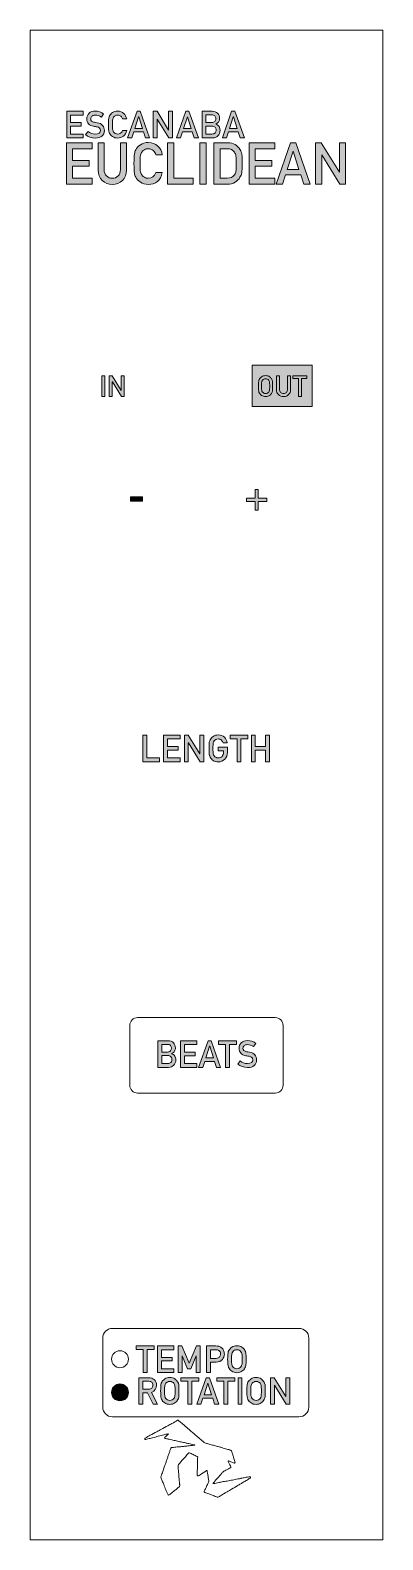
# Model space of a CAD drawing. Header units: millimetres. Extents: x -4 to 26, y -121 to 7.
import ezdxf

# ---------------------------------------------------------------- set-up
doc = ezdxf.new("R2010")
doc.units = ezdxf.units.MM
doc.header["$MEASUREMENT"] = 0
doc.layers.add('Layer 1', color=7, linetype='Continuous', lineweight=0)

# ---------------------------------------------------------------- blocks, each defined once
blk = doc.blocks.new('Block_1')
at = {"layer": 'Layer 1'}
for points, knots in [([(15.15, -22.93), (15.15, -22.72), (15.15, -22.59), (15.17, -22.52), (15.18, -22.45), (15.2, -22.39), (15.22, -22.35), (15.26, -22.27), (15.33, -22.2), (15.42, -22.13), (15.51, -22.07), (15.62, -22.04), (15.76, -22.03), (15.89, -22.04), (16.01, -22.07), (16.1, -22.13), (16.19, -22.2), (16.25, -22.27), (16.29, -22.35), (16.32, -22.39), (16.34, -22.45), (16.35, -22.52), (16.36, -22.59), (16.36, -22.72), (16.36, -22.93), (16.36, -23.13), (16.36, -23.26), (16.35, -23.34), (16.34, -23.41), (16.32, -23.46), (16.29, -23.51), (16.25, -23.59), (16.19, -23.66), (16.1, -23.72), (16.01, -23.78), (15.89, -23.82), (15.76, -23.82), (15.62, -23.82), (15.51, -23.78), (15.42, -23.72), (15.33, -23.66), (15.26, -23.59), (15.22, -23.51), (15.21, -23.48), (15.2, -23.45), (15.19, -23.43), (15.18, -23.4), (15.17, -23.37), (15.17, -23.34), (15.15, -23.26), (15.15, -23.13), (15.15, -22.93)], [0, 0, 0, 0, 1, 1, 1, 2, 2, 2, 3, 3, 3, 4, 4, 4, 5, 5, 5, 6, 6, 6, 7, 7, 7, 8, 8, 8, 9, 9, 9, 10, 10, 10, 11, 11, 11, 12, 12, 12, 13, 13, 13, 14, 14, 14, 15, 15, 15, 16, 16, 16, 17, 17, 17, 17]), ([(15.41, -22.93), (15.41, -23.1), (15.41, -23.22), (15.43, -23.28), (15.44, -23.34), (15.46, -23.39), (15.49, -23.43), (15.52, -23.46), (15.56, -23.49), (15.6, -23.52), (15.64, -23.54), (15.7, -23.56), (15.76, -23.56), (15.82, -23.56), (15.87, -23.54), (15.92, -23.52), (15.96, -23.49), (15.99, -23.46), (16.02, -23.43), (16.05, -23.39), (16.08, -23.34), (16.09, -23.28), (16.1, -23.22), (16.11, -23.1), (16.11, -22.93), (16.11, -22.75), (16.1, -22.64), (16.09, -22.57), (16.08, -22.51), (16.05, -22.47), (16.02, -22.43), (15.99, -22.39), (15.96, -22.36), (15.92, -22.34), (15.87, -22.31), (15.82, -22.3), (15.76, -22.3), (15.7, -22.3), (15.64, -22.31), (15.6, -22.34), (15.56, -22.36), (15.52, -22.39), (15.49, -22.43), (15.46, -22.47), (15.44, -22.51), (15.43, -22.57), (15.41, -22.64), (15.41, -22.75), (15.41, -22.93)], [0, 0, 0, 0, 1, 1, 1, 2, 2, 2, 3, 3, 3, 4, 4, 4, 5, 5, 5, 6, 6, 6, 7, 7, 7, 8, 8, 8, 9, 9, 9, 10, 10, 10, 11, 11, 11, 12, 12, 12, 13, 13, 13, 14, 14, 14, 15, 15, 15, 16, 16, 16, 16]), ([(16.68, -22.05), (16.68, -22.05), (16.94, -22.05), (16.94, -22.05), (16.94, -22.05), (16.94, -23.18), (16.94, -23.18), (16.94, -23.3), (16.97, -23.39), (17.04, -23.46), (17.1, -23.52), (17.19, -23.56), (17.29, -23.56), (17.39, -23.56), (17.47, -23.52), (17.54, -23.46), (17.6, -23.39), (17.63, -23.3), (17.63, -23.18), (17.63, -23.18), (17.63, -22.05), (17.63, -22.05), (17.63, -22.05), (17.89, -22.05), (17.89, -22.05), (17.89, -22.05), (17.89, -23.21), (17.89, -23.21), (17.89, -23.4), (17.83, -23.54), (17.72, -23.65), (17.6, -23.76), (17.46, -23.82), (17.29, -23.82), (17.12, -23.82), (16.97, -23.76), (16.86, -23.65), (16.74, -23.54), (16.68, -23.4), (16.68, -23.21), (16.68, -23.21), (16.68, -22.05), (16.68, -22.05)], [0, 0, 0, 0, 1, 1, 1, 2, 2, 2, 3, 3, 3, 4, 4, 4, 5, 5, 5, 6, 6, 6, 7, 7, 7, 8, 8, 8, 9, 9, 9, 10, 10, 10, 11, 11, 11, 12, 12, 12, 13, 13, 13, 14, 14, 14, 14]), ([(18.56, -22.28), (18.56, -22.28), (18.09, -22.28), (18.09, -22.28), (18.09, -22.28), (18.09, -22.05), (18.09, -22.05), (18.09, -22.05), (19.28, -22.05), (19.28, -22.05), (19.28, -22.05), (19.28, -22.28), (19.28, -22.28), (19.28, -22.28), (18.82, -22.28), (18.82, -22.28), (18.82, -22.28), (18.82, -23.81), (18.82, -23.81), (18.82, -23.81), (18.56, -23.81), (18.56, -23.81), (18.56, -23.81), (18.56, -22.28), (18.56, -22.28)], [0, 0, 0, 0, 1, 1, 1, 2, 2, 2, 3, 3, 3, 4, 4, 4, 5, 5, 5, 6, 6, 6, 7, 7, 7, 8, 8, 8, 8])]:
    blk.add_open_spline(points, degree=3, knots=knots, dxfattribs=at)
blk = doc.blocks.new('Block_0')
at = {"layer": 'Layer 1', "true_color": 0x000000, "transparency": 33554687}
h = blk.add_hatch(color=18, dxfattribs=at)
h.dxf.hatch_style = 2
h.paths.add_polyline_path([(19.73, -24.65), (14.62, -24.65), (14.62, -21.14), (19.73, -21.14)])
at = {"layer": 'Layer 1', "color": 7, "lineweight": 13, "true_color": 0xffffff}
blk.add_lwpolyline([(19.73, -24.65), (14.62, -24.65), (14.62, -21.14), (19.73, -21.14)], close=True, dxfattribs=at)
at = {"layer": 'Layer 1'}
blk.add_blockref('Block_1', (0, 0), dxfattribs=at)
blk = doc.blocks.new('Block_3')
at = {"layer": 'Layer 1', "true_color": 0x231f20, "transparency": 33554687}
h = blk.add_hatch(color=250, dxfattribs=at)
h.dxf.hatch_style = 2
edge = h.paths.add_edge_path()
edge.add_spline(control_points=[(1.82, -22.06), (1.82, -22.06), (2.08, -22.06), (2.08, -22.06), (2.08, -22.06), (2.08, -23.82), (2.08, -23.82), (2.08, -23.82), (1.82, -23.82), (1.82, -23.82), (1.82, -23.82), (1.82, -22.06), (1.82, -22.06)], knot_values=[0, 0, 0, 0, 1, 1, 1, 2, 2, 2, 3, 3, 3, 4, 4, 4, 4], degree=3, periodic=0)
h = blk.add_hatch(color=250, dxfattribs=at)
h.dxf.hatch_style = 2
edge = h.paths.add_edge_path()
edge.add_spline(control_points=[(2.45, -22.06), (2.45, -22.06), (2.7, -22.06), (2.7, -22.06), (2.7, -22.06), (3.47, -23.31), (3.47, -23.31), (3.47, -23.31), (3.47, -23.31), (3.47, -23.31), (3.47, -23.31), (3.47, -22.06), (3.47, -22.06), (3.47, -22.06), (3.73, -22.06), (3.73, -22.06), (3.73, -22.06), (3.73, -23.82), (3.73, -23.82), (3.73, -23.82), (3.49, -23.82), (3.49, -23.82), (3.49, -23.82), (2.72, -22.57), (2.72, -22.57), (2.72, -22.57), (2.71, -22.57), (2.71, -22.57), (2.71, -22.57), (2.71, -23.82), (2.71, -23.82), (2.71, -23.82), (2.45, -23.82), (2.45, -23.82), (2.45, -23.82), (2.45, -22.06), (2.45, -22.06)], knot_values=[0, 0, 0, 0, 1, 1, 1, 2, 2, 2, 3, 3, 3, 4, 4, 4, 5, 5, 5, 6, 6, 6, 7, 7, 7, 8, 8, 8, 9, 9, 9, 10, 10, 10, 11, 11, 11, 12, 12, 12, 12], degree=3, periodic=0)
at = {"layer": 'Layer 1'}
for points, knots in [([(1.82, -22.06), (1.82, -22.06), (2.08, -22.06), (2.08, -22.06), (2.08, -22.06), (2.08, -23.82), (2.08, -23.82), (2.08, -23.82), (1.82, -23.82), (1.82, -23.82), (1.82, -23.82), (1.82, -22.06), (1.82, -22.06)], [0, 0, 0, 0, 1, 1, 1, 2, 2, 2, 3, 3, 3, 4, 4, 4, 4]), ([(2.45, -22.06), (2.45, -22.06), (2.7, -22.06), (2.7, -22.06), (2.7, -22.06), (3.47, -23.31), (3.47, -23.31), (3.47, -23.31), (3.47, -23.31), (3.47, -23.31), (3.47, -23.31), (3.47, -22.06), (3.47, -22.06), (3.47, -22.06), (3.73, -22.06), (3.73, -22.06), (3.73, -22.06), (3.73, -23.82), (3.73, -23.82), (3.73, -23.82), (3.49, -23.82), (3.49, -23.82), (3.49, -23.82), (2.72, -22.57), (2.72, -22.57), (2.72, -22.57), (2.71, -22.57), (2.71, -22.57), (2.71, -22.57), (2.71, -23.82), (2.71, -23.82), (2.71, -23.82), (2.45, -23.82), (2.45, -23.82), (2.45, -23.82), (2.45, -22.06), (2.45, -22.06)], [0, 0, 0, 0, 1, 1, 1, 2, 2, 2, 3, 3, 3, 4, 4, 4, 5, 5, 5, 6, 6, 6, 7, 7, 7, 8, 8, 8, 9, 9, 9, 10, 10, 10, 11, 11, 11, 12, 12, 12, 12])]:
    blk.add_open_spline(points, degree=3, knots=knots, dxfattribs=at)
blk = doc.blocks.new('Block_2')
at = {"layer": 'Layer 1'}
blk.add_blockref('Block_3', (0, 0), dxfattribs=at)
blk = doc.blocks.new('Block_4')
at = {"layer": 'Layer 1', "true_color": 0x231f20, "transparency": 33554687}
h = blk.add_hatch(color=250, dxfattribs=at)
h.dxf.hatch_style = 2
edge = h.paths.add_edge_path()
edge.add_spline(control_points=[(14.87, -31.72), (14.87, -31.72), (15.14, -31.72), (15.14, -31.72), (15.14, -31.72), (15.14, -32.47), (15.14, -32.47), (15.14, -32.47), (15.87, -32.47), (15.87, -32.47), (15.87, -32.47), (15.87, -32.75), (15.87, -32.75), (15.87, -32.75), (15.14, -32.75), (15.14, -32.75), (15.14, -32.75), (15.14, -33.5), (15.14, -33.5), (15.14, -33.5), (14.87, -33.5), (14.87, -33.5), (14.87, -33.5), (14.87, -32.75), (14.87, -32.75), (14.87, -32.75), (14.14, -32.75), (14.14, -32.75), (14.14, -32.75), (14.14, -32.47), (14.14, -32.47), (14.14, -32.47), (14.87, -32.47), (14.87, -32.47), (14.87, -32.47), (14.87, -31.72), (14.87, -31.72)], knot_values=[0, 0, 0, 0, 1, 1, 1, 2, 2, 2, 3, 3, 3, 4, 4, 4, 5, 5, 5, 6, 6, 6, 7, 7, 7, 8, 8, 8, 9, 9, 9, 10, 10, 10, 11, 11, 11, 12, 12, 12, 12], degree=3, periodic=0)
h = blk.add_hatch(color=250, dxfattribs=at)
h.dxf.hatch_style = 2
edge = h.paths.add_edge_path()
edge.add_spline(control_points=[(4.27, -32.35), (4.27, -32.35), (5.29, -32.35), (5.29, -32.35), (5.29, -32.35), (5.29, -32.71), (5.29, -32.71), (5.29, -32.71), (4.27, -32.71), (4.27, -32.71), (4.27, -32.71), (4.27, -32.35), (4.27, -32.35)], knot_values=[0, 0, 0, 0, 1, 1, 1, 2, 2, 2, 3, 3, 3, 4, 4, 4, 4], degree=3, periodic=0)
at = {"layer": 'Layer 1'}
for points, knots in [([(14.87, -31.72), (14.87, -31.72), (15.14, -31.72), (15.14, -31.72), (15.14, -31.72), (15.14, -32.47), (15.14, -32.47), (15.14, -32.47), (15.87, -32.47), (15.87, -32.47), (15.87, -32.47), (15.87, -32.75), (15.87, -32.75), (15.87, -32.75), (15.14, -32.75), (15.14, -32.75), (15.14, -32.75), (15.14, -33.5), (15.14, -33.5), (15.14, -33.5), (14.87, -33.5), (14.87, -33.5), (14.87, -33.5), (14.87, -32.75), (14.87, -32.75), (14.87, -32.75), (14.14, -32.75), (14.14, -32.75), (14.14, -32.75), (14.14, -32.47), (14.14, -32.47), (14.14, -32.47), (14.87, -32.47), (14.87, -32.47), (14.87, -32.47), (14.87, -31.72), (14.87, -31.72)], [0, 0, 0, 0, 1, 1, 1, 2, 2, 2, 3, 3, 3, 4, 4, 4, 5, 5, 5, 6, 6, 6, 7, 7, 7, 8, 8, 8, 9, 9, 9, 10, 10, 10, 11, 11, 11, 12, 12, 12, 12]), ([(4.27, -32.35), (4.27, -32.35), (5.29, -32.35), (5.29, -32.35), (5.29, -32.35), (5.29, -32.71), (5.29, -32.71), (5.29, -32.71), (4.27, -32.71), (4.27, -32.71), (4.27, -32.71), (4.27, -32.35), (4.27, -32.35)], [0, 0, 0, 0, 1, 1, 1, 2, 2, 2, 3, 3, 3, 4, 4, 4, 4])]:
    blk.add_open_spline(points, degree=3, knots=knots, dxfattribs=at)
blk = doc.blocks.new('Block_5')
at = {"layer": 'Layer 1', "true_color": 0x231f20, "transparency": 33554687}
h = blk.add_hatch(color=250, dxfattribs=at)
h.dxf.hatch_style = 2
edge = h.paths.add_edge_path()
edge.add_spline(control_points=[(5.32, -52.64), (5.32, -52.64), (5.65, -52.64), (5.65, -52.64), (5.65, -52.64), (5.65, -54.58), (5.65, -54.58), (5.65, -54.58), (6.72, -54.58), (6.72, -54.58), (6.72, -54.58), (6.72, -54.9), (6.72, -54.9), (6.72, -54.9), (5.32, -54.9), (5.32, -54.9), (5.32, -54.9), (5.32, -52.64), (5.32, -52.64)], knot_values=[0, 0, 0, 0, 1, 1, 1, 2, 2, 2, 3, 3, 3, 4, 4, 4, 5, 5, 5, 6, 6, 6, 6], degree=3, periodic=0)
h = blk.add_hatch(color=250, dxfattribs=at)
h.dxf.hatch_style = 2
edge = h.paths.add_edge_path()
edge.add_spline(control_points=[(7.08, -52.64), (7.08, -52.64), (8.48, -52.64), (8.48, -52.64), (8.48, -52.64), (8.48, -52.96), (8.48, -52.96), (8.48, -52.96), (7.42, -52.96), (7.42, -52.96), (7.42, -52.96), (7.42, -53.61), (7.42, -53.61), (7.42, -53.61), (8.33, -53.61), (8.33, -53.61), (8.33, -53.61), (8.33, -53.91), (8.33, -53.91), (8.33, -53.91), (7.42, -53.91), (7.42, -53.91), (7.42, -53.91), (7.42, -54.58), (7.42, -54.58), (7.42, -54.58), (8.48, -54.58), (8.48, -54.58), (8.48, -54.58), (8.48, -54.9), (8.48, -54.9), (8.48, -54.9), (7.08, -54.9), (7.08, -54.9), (7.08, -54.9), (7.08, -52.64), (7.08, -52.64)], knot_values=[0, 0, 0, 0, 1, 1, 1, 2, 2, 2, 3, 3, 3, 4, 4, 4, 5, 5, 5, 6, 6, 6, 7, 7, 7, 8, 8, 8, 9, 9, 9, 10, 10, 10, 11, 11, 11, 12, 12, 12, 12], degree=3, periodic=0)
h = blk.add_hatch(color=250, dxfattribs=at)
h.dxf.hatch_style = 2
edge = h.paths.add_edge_path()
edge.add_spline(control_points=[(8.85, -52.64), (8.85, -52.64), (9.16, -52.64), (9.16, -52.64), (9.16, -52.64), (10.15, -54.24), (10.15, -54.24), (10.15, -54.24), (10.16, -54.24), (10.16, -54.24), (10.16, -54.24), (10.16, -52.64), (10.16, -52.64), (10.16, -52.64), (10.49, -52.64), (10.49, -52.64), (10.49, -52.64), (10.49, -54.9), (10.49, -54.9), (10.49, -54.9), (10.18, -54.9), (10.18, -54.9), (10.18, -54.9), (9.19, -53.29), (9.19, -53.29), (9.19, -53.29), (9.18, -53.29), (9.18, -53.29), (9.18, -53.29), (9.18, -54.9), (9.18, -54.9), (9.18, -54.9), (8.85, -54.9), (8.85, -54.9), (8.85, -54.9), (8.85, -52.64), (8.85, -52.64)], knot_values=[0, 0, 0, 0, 1, 1, 1, 2, 2, 2, 3, 3, 3, 4, 4, 4, 5, 5, 5, 6, 6, 6, 7, 7, 7, 8, 8, 8, 9, 9, 9, 10, 10, 10, 11, 11, 11, 12, 12, 12, 12], degree=3, periodic=0)
h = blk.add_hatch(color=250, dxfattribs=at)
h.dxf.hatch_style = 2
edge = h.paths.add_edge_path()
edge.add_spline(control_points=[(11.73, -53.66), (11.73, -53.66), (12.51, -53.66), (12.51, -53.66), (12.51, -53.66), (12.51, -54.11), (12.51, -54.11), (12.51, -54.34), (12.43, -54.53), (12.29, -54.68), (12.14, -54.83), (11.95, -54.91), (11.73, -54.92), (11.56, -54.91), (11.41, -54.87), (11.3, -54.79), (11.18, -54.71), (11.1, -54.62), (11.04, -54.51), (11.03, -54.48), (11.01, -54.44), (11, -54.41), (10.99, -54.38), (10.98, -54.34), (10.97, -54.29), (10.96, -54.2), (10.95, -54.03), (10.95, -53.77), (10.95, -53.51), (10.96, -53.33), (10.97, -53.24), (10.99, -53.15), (11.01, -53.08), (11.04, -53.03), (11.1, -52.92), (11.18, -52.83), (11.3, -52.75), (11.41, -52.66), (11.56, -52.62), (11.73, -52.62), (11.94, -52.62), (12.11, -52.69), (12.25, -52.81), (12.38, -52.94), (12.46, -53.1), (12.5, -53.29), (12.5, -53.29), (12.15, -53.29), (12.15, -53.29), (12.12, -53.2), (12.07, -53.12), (12, -53.06), (11.93, -52.99), (11.84, -52.96), (11.73, -52.96), (11.65, -52.96), (11.58, -52.98), (11.53, -53.01), (11.47, -53.04), (11.42, -53.08), (11.39, -53.12), (11.35, -53.17), (11.32, -53.24), (11.3, -53.31), (11.29, -53.39), (11.28, -53.55), (11.28, -53.77), (11.28, -53.99), (11.29, -54.14), (11.3, -54.22), (11.32, -54.3), (11.35, -54.36), (11.39, -54.41), (11.42, -54.46), (11.47, -54.5), (11.53, -54.52), (11.58, -54.56), (11.65, -54.58), (11.73, -54.58), (11.86, -54.58), (11.97, -54.53), (12.05, -54.44), (12.13, -54.35), (12.18, -54.24), (12.18, -54.1), (12.18, -54.1), (12.18, -53.98), (12.18, -53.98), (12.18, -53.98), (11.73, -53.98), (11.73, -53.98), (11.73, -53.98), (11.73, -53.66), (11.73, -53.66)], knot_values=[0, 0, 0, 0, 1, 1, 1, 2, 2, 2, 3, 3, 3, 4, 4, 4, 5, 5, 5, 6, 6, 6, 7, 7, 7, 8, 8, 8, 9, 9, 9, 10, 10, 10, 11, 11, 11, 12, 12, 12, 13, 13, 13, 14, 14, 14, 15, 15, 15, 16, 16, 16, 17, 17, 17, 18, 18, 18, 19, 19, 19, 20, 20, 20, 21, 21, 21, 22, 22, 22, 23, 23, 23, 24, 24, 24, 25, 25, 25, 26, 26, 26, 27, 27, 27, 28, 28, 28, 29, 29, 29, 30, 30, 30, 31, 31, 31, 31], degree=3, periodic=0)
h = blk.add_hatch(color=250, dxfattribs=at)
h.dxf.hatch_style = 2
edge = h.paths.add_edge_path()
edge.add_spline(control_points=[(13.33, -52.94), (13.33, -52.94), (12.73, -52.94), (12.73, -52.94), (12.73, -52.94), (12.73, -52.64), (12.73, -52.64), (12.73, -52.64), (14.26, -52.64), (14.26, -52.64), (14.26, -52.64), (14.26, -52.94), (14.26, -52.94), (14.26, -52.94), (13.66, -52.94), (13.66, -52.94), (13.66, -52.94), (13.66, -54.9), (13.66, -54.9), (13.66, -54.9), (13.33, -54.9), (13.33, -54.9), (13.33, -54.9), (13.33, -52.94), (13.33, -52.94)], knot_values=[0, 0, 0, 0, 1, 1, 1, 2, 2, 2, 3, 3, 3, 4, 4, 4, 5, 5, 5, 6, 6, 6, 7, 7, 7, 8, 8, 8, 8], degree=3, periodic=0)
h = blk.add_hatch(color=250, dxfattribs=at)
h.dxf.hatch_style = 2
edge = h.paths.add_edge_path()
edge.add_spline(control_points=[(15.75, -53.91), (15.75, -53.91), (14.88, -53.91), (14.88, -53.91), (14.88, -53.91), (14.88, -54.9), (14.88, -54.9), (14.88, -54.9), (14.55, -54.9), (14.55, -54.9), (14.55, -54.9), (14.55, -52.64), (14.55, -52.64), (14.55, -52.64), (14.88, -52.64), (14.88, -52.64), (14.88, -52.64), (14.88, -53.61), (14.88, -53.61), (14.88, -53.61), (15.75, -53.61), (15.75, -53.61), (15.75, -53.61), (15.75, -52.64), (15.75, -52.64), (15.75, -52.64), (16.08, -52.64), (16.08, -52.64), (16.08, -52.64), (16.08, -54.9), (16.08, -54.9), (16.08, -54.9), (15.75, -54.9), (15.75, -54.9), (15.75, -54.9), (15.75, -53.91), (15.75, -53.91)], knot_values=[0, 0, 0, 0, 1, 1, 1, 2, 2, 2, 3, 3, 3, 4, 4, 4, 5, 5, 5, 6, 6, 6, 7, 7, 7, 8, 8, 8, 9, 9, 9, 10, 10, 10, 11, 11, 11, 12, 12, 12, 12], degree=3, periodic=0)
at = {"layer": 'Layer 1'}
for points, knots in [([(5.32, -52.64), (5.32, -52.64), (5.65, -52.64), (5.65, -52.64), (5.65, -52.64), (5.65, -54.58), (5.65, -54.58), (5.65, -54.58), (6.72, -54.58), (6.72, -54.58), (6.72, -54.58), (6.72, -54.9), (6.72, -54.9), (6.72, -54.9), (5.32, -54.9), (5.32, -54.9), (5.32, -54.9), (5.32, -52.64), (5.32, -52.64)], [0, 0, 0, 0, 1, 1, 1, 2, 2, 2, 3, 3, 3, 4, 4, 4, 5, 5, 5, 6, 6, 6, 6]), ([(7.08, -52.64), (7.08, -52.64), (8.48, -52.64), (8.48, -52.64), (8.48, -52.64), (8.48, -52.96), (8.48, -52.96), (8.48, -52.96), (7.42, -52.96), (7.42, -52.96), (7.42, -52.96), (7.42, -53.61), (7.42, -53.61), (7.42, -53.61), (8.33, -53.61), (8.33, -53.61), (8.33, -53.61), (8.33, -53.91), (8.33, -53.91), (8.33, -53.91), (7.42, -53.91), (7.42, -53.91), (7.42, -53.91), (7.42, -54.58), (7.42, -54.58), (7.42, -54.58), (8.48, -54.58), (8.48, -54.58), (8.48, -54.58), (8.48, -54.9), (8.48, -54.9), (8.48, -54.9), (7.08, -54.9), (7.08, -54.9), (7.08, -54.9), (7.08, -52.64), (7.08, -52.64)], [0, 0, 0, 0, 1, 1, 1, 2, 2, 2, 3, 3, 3, 4, 4, 4, 5, 5, 5, 6, 6, 6, 7, 7, 7, 8, 8, 8, 9, 9, 9, 10, 10, 10, 11, 11, 11, 12, 12, 12, 12]), ([(8.85, -52.64), (8.85, -52.64), (9.16, -52.64), (9.16, -52.64), (9.16, -52.64), (10.15, -54.24), (10.15, -54.24), (10.15, -54.24), (10.16, -54.24), (10.16, -54.24), (10.16, -54.24), (10.16, -52.64), (10.16, -52.64), (10.16, -52.64), (10.49, -52.64), (10.49, -52.64), (10.49, -52.64), (10.49, -54.9), (10.49, -54.9), (10.49, -54.9), (10.18, -54.9), (10.18, -54.9), (10.18, -54.9), (9.19, -53.29), (9.19, -53.29), (9.19, -53.29), (9.18, -53.29), (9.18, -53.29), (9.18, -53.29), (9.18, -54.9), (9.18, -54.9), (9.18, -54.9), (8.85, -54.9), (8.85, -54.9), (8.85, -54.9), (8.85, -52.64), (8.85, -52.64)], [0, 0, 0, 0, 1, 1, 1, 2, 2, 2, 3, 3, 3, 4, 4, 4, 5, 5, 5, 6, 6, 6, 7, 7, 7, 8, 8, 8, 9, 9, 9, 10, 10, 10, 11, 11, 11, 12, 12, 12, 12]), ([(11.73, -53.66), (11.73, -53.66), (12.51, -53.66), (12.51, -53.66), (12.51, -53.66), (12.51, -54.11), (12.51, -54.11), (12.51, -54.34), (12.43, -54.53), (12.29, -54.68), (12.14, -54.83), (11.95, -54.91), (11.73, -54.92), (11.56, -54.91), (11.41, -54.87), (11.3, -54.79), (11.18, -54.71), (11.1, -54.62), (11.04, -54.51), (11.03, -54.48), (11.01, -54.44), (11, -54.41), (10.99, -54.38), (10.98, -54.34), (10.97, -54.29), (10.96, -54.2), (10.95, -54.03), (10.95, -53.77), (10.95, -53.51), (10.96, -53.33), (10.97, -53.24), (10.99, -53.15), (11.01, -53.08), (11.04, -53.03), (11.1, -52.92), (11.18, -52.83), (11.3, -52.75), (11.41, -52.66), (11.56, -52.62), (11.73, -52.62), (11.94, -52.62), (12.11, -52.69), (12.25, -52.81), (12.38, -52.94), (12.46, -53.1), (12.5, -53.29), (12.5, -53.29), (12.15, -53.29), (12.15, -53.29), (12.12, -53.2), (12.07, -53.12), (12, -53.06), (11.93, -52.99), (11.84, -52.96), (11.73, -52.96), (11.65, -52.96), (11.58, -52.98), (11.53, -53.01), (11.47, -53.04), (11.42, -53.08), (11.39, -53.12), (11.35, -53.17), (11.32, -53.24), (11.3, -53.31), (11.29, -53.39), (11.28, -53.55), (11.28, -53.77), (11.28, -53.99), (11.29, -54.14), (11.3, -54.22), (11.32, -54.3), (11.35, -54.36), (11.39, -54.41), (11.42, -54.46), (11.47, -54.5), (11.53, -54.52), (11.58, -54.56), (11.65, -54.58), (11.73, -54.58), (11.86, -54.58), (11.97, -54.53), (12.05, -54.44), (12.13, -54.35), (12.18, -54.24), (12.18, -54.1), (12.18, -54.1), (12.18, -53.98), (12.18, -53.98), (12.18, -53.98), (11.73, -53.98), (11.73, -53.98), (11.73, -53.98), (11.73, -53.66), (11.73, -53.66)], [0, 0, 0, 0, 1, 1, 1, 2, 2, 2, 3, 3, 3, 4, 4, 4, 5, 5, 5, 6, 6, 6, 7, 7, 7, 8, 8, 8, 9, 9, 9, 10, 10, 10, 11, 11, 11, 12, 12, 12, 13, 13, 13, 14, 14, 14, 15, 15, 15, 16, 16, 16, 17, 17, 17, 18, 18, 18, 19, 19, 19, 20, 20, 20, 21, 21, 21, 22, 22, 22, 23, 23, 23, 24, 24, 24, 25, 25, 25, 26, 26, 26, 27, 27, 27, 28, 28, 28, 29, 29, 29, 30, 30, 30, 31, 31, 31, 31]), ([(13.33, -52.94), (13.33, -52.94), (12.73, -52.94), (12.73, -52.94), (12.73, -52.94), (12.73, -52.64), (12.73, -52.64), (12.73, -52.64), (14.26, -52.64), (14.26, -52.64), (14.26, -52.64), (14.26, -52.94), (14.26, -52.94), (14.26, -52.94), (13.66, -52.94), (13.66, -52.94), (13.66, -52.94), (13.66, -54.9), (13.66, -54.9), (13.66, -54.9), (13.33, -54.9), (13.33, -54.9), (13.33, -54.9), (13.33, -52.94), (13.33, -52.94)], [0, 0, 0, 0, 1, 1, 1, 2, 2, 2, 3, 3, 3, 4, 4, 4, 5, 5, 5, 6, 6, 6, 7, 7, 7, 8, 8, 8, 8]), ([(15.75, -53.91), (15.75, -53.91), (14.88, -53.91), (14.88, -53.91), (14.88, -53.91), (14.88, -54.9), (14.88, -54.9), (14.88, -54.9), (14.55, -54.9), (14.55, -54.9), (14.55, -54.9), (14.55, -52.64), (14.55, -52.64), (14.55, -52.64), (14.88, -52.64), (14.88, -52.64), (14.88, -52.64), (14.88, -53.61), (14.88, -53.61), (14.88, -53.61), (15.75, -53.61), (15.75, -53.61), (15.75, -53.61), (15.75, -52.64), (15.75, -52.64), (15.75, -52.64), (16.08, -52.64), (16.08, -52.64), (16.08, -52.64), (16.08, -54.9), (16.08, -54.9), (16.08, -54.9), (15.75, -54.9), (15.75, -54.9), (15.75, -54.9), (15.75, -53.91), (15.75, -53.91)], [0, 0, 0, 0, 1, 1, 1, 2, 2, 2, 3, 3, 3, 4, 4, 4, 5, 5, 5, 6, 6, 6, 7, 7, 7, 8, 8, 8, 9, 9, 9, 10, 10, 10, 11, 11, 11, 12, 12, 12, 12])]:
    blk.add_open_spline(points, degree=3, knots=knots, dxfattribs=at)
blk = doc.blocks.new('Block_7')
at = {"layer": 'Layer 1', "true_color": 0x231f20, "transparency": 33554687}
h = blk.add_hatch(color=250, dxfattribs=at)
h.dxf.hatch_style = 2
edge = h.paths.add_edge_path()
edge.add_spline(control_points=[(6.92, -79.91), (6.92, -79.91), (6.92, -80.59), (6.92, -80.59), (6.92, -80.59), (7.43, -80.59), (7.43, -80.59), (7.55, -80.59), (7.64, -80.56), (7.7, -80.49), (7.76, -80.42), (7.79, -80.34), (7.79, -80.25), (7.79, -80.16), (7.76, -80.08), (7.7, -80.01), (7.64, -79.95), (7.55, -79.91), (7.43, -79.91), (7.43, -79.91), (6.92, -79.91), (6.92, -79.91)], knot_values=[0, 0, 0, 0, 1, 1, 1, 2, 2, 2, 3, 3, 3, 4, 4, 4, 5, 5, 5, 6, 6, 6, 7, 7, 7, 7], degree=3, periodic=0)
edge = h.paths.add_edge_path()
edge.add_spline(control_points=[(6.92, -78.96), (6.92, -78.96), (6.92, -79.61), (6.92, -79.61), (6.92, -79.61), (7.4, -79.61), (7.4, -79.61), (7.52, -79.61), (7.61, -79.58), (7.67, -79.51), (7.72, -79.45), (7.75, -79.37), (7.75, -79.28), (7.75, -79.19), (7.72, -79.11), (7.67, -79.05), (7.61, -78.99), (7.52, -78.96), (7.4, -78.96), (7.4, -78.96), (6.92, -78.96), (6.92, -78.96)], knot_values=[0, 0, 0, 0, 1, 1, 1, 2, 2, 2, 3, 3, 3, 4, 4, 4, 5, 5, 5, 6, 6, 6, 7, 7, 7, 7], degree=3, periodic=0)
edge = h.paths.add_edge_path()
edge.add_spline(control_points=[(6.59, -78.65), (6.59, -78.65), (7.44, -78.65), (7.44, -78.65), (7.65, -78.66), (7.81, -78.71), (7.92, -78.82), (8.03, -78.93), (8.08, -79.08), (8.08, -79.26), (8.09, -79.35), (8.06, -79.44), (8.02, -79.53), (8, -79.57), (7.96, -79.61), (7.92, -79.64), (7.88, -79.68), (7.82, -79.72), (7.76, -79.75), (7.76, -79.75), (7.76, -79.75), (7.76, -79.75), (7.88, -79.78), (7.97, -79.85), (8.03, -79.95), (8.09, -80.05), (8.12, -80.16), (8.12, -80.27), (8.12, -80.47), (8.06, -80.62), (7.94, -80.74), (7.83, -80.86), (7.68, -80.92), (7.51, -80.92), (7.51, -80.92), (6.59, -80.92), (6.59, -80.92), (6.59, -80.92), (6.59, -78.65), (6.59, -78.65)], knot_values=[0, 0, 0, 0, 1, 1, 1, 2, 2, 2, 3, 3, 3, 4, 4, 4, 5, 5, 5, 6, 6, 6, 7, 7, 7, 8, 8, 8, 9, 9, 9, 10, 10, 10, 11, 11, 11, 12, 12, 12, 13, 13, 13, 13], degree=3, periodic=0)
h = blk.add_hatch(color=250, dxfattribs=at)
h.dxf.hatch_style = 2
edge = h.paths.add_edge_path()
edge.add_spline(control_points=[(8.52, -78.65), (8.52, -78.65), (9.92, -78.65), (9.92, -78.65), (9.92, -78.65), (9.92, -78.98), (9.92, -78.98), (9.92, -78.98), (8.85, -78.98), (8.85, -78.98), (8.85, -78.98), (8.85, -79.62), (8.85, -79.62), (8.85, -79.62), (9.77, -79.62), (9.77, -79.62), (9.77, -79.62), (9.77, -79.93), (9.77, -79.93), (9.77, -79.93), (8.85, -79.93), (8.85, -79.93), (8.85, -79.93), (8.85, -80.59), (8.85, -80.59), (8.85, -80.59), (9.92, -80.59), (9.92, -80.59), (9.92, -80.59), (9.92, -80.92), (9.92, -80.92), (9.92, -80.92), (8.52, -80.92), (8.52, -80.92), (8.52, -80.92), (8.52, -78.65), (8.52, -78.65)], knot_values=[0, 0, 0, 0, 1, 1, 1, 2, 2, 2, 3, 3, 3, 4, 4, 4, 5, 5, 5, 6, 6, 6, 7, 7, 7, 8, 8, 8, 9, 9, 9, 10, 10, 10, 11, 11, 11, 12, 12, 12, 12], degree=3, periodic=0)
h = blk.add_hatch(color=250, dxfattribs=at)
h.dxf.hatch_style = 2
edge = h.paths.add_edge_path()
edge.add_spline(control_points=[(11.32, -80.11), (11.32, -80.11), (11, -79.12), (11, -79.12), (11, -79.12), (10.99, -79.12), (10.99, -79.12), (10.99, -79.12), (10.68, -80.11), (10.68, -80.11), (10.68, -80.11), (11.32, -80.11), (11.32, -80.11)], knot_values=[0, 0, 0, 0, 1, 1, 1, 2, 2, 2, 3, 3, 3, 4, 4, 4, 4], degree=3, periodic=0)
edge = h.paths.add_edge_path()
edge.add_spline(control_points=[(11.41, -80.41), (11.41, -80.41), (10.58, -80.41), (10.58, -80.41), (10.58, -80.41), (10.41, -80.92), (10.41, -80.92), (10.41, -80.92), (10.06, -80.92), (10.06, -80.92), (10.06, -80.92), (10.86, -78.65), (10.86, -78.65), (10.86, -78.65), (11.13, -78.65), (11.13, -78.65), (11.13, -78.65), (11.93, -80.92), (11.93, -80.92), (11.93, -80.92), (11.58, -80.92), (11.58, -80.92), (11.58, -80.92), (11.41, -80.41), (11.41, -80.41)], knot_values=[0, 0, 0, 0, 1, 1, 1, 2, 2, 2, 3, 3, 3, 4, 4, 4, 5, 5, 5, 6, 6, 6, 7, 7, 7, 8, 8, 8, 8], degree=3, periodic=0)
h = blk.add_hatch(color=250, dxfattribs=at)
h.dxf.hatch_style = 2
edge = h.paths.add_edge_path()
edge.add_spline(control_points=[(12.36, -78.96), (12.36, -78.96), (11.76, -78.96), (11.76, -78.96), (11.76, -78.96), (11.76, -78.65), (11.76, -78.65), (11.76, -78.65), (13.29, -78.65), (13.29, -78.65), (13.29, -78.65), (13.29, -78.96), (13.29, -78.96), (13.29, -78.96), (12.69, -78.96), (12.69, -78.96), (12.69, -78.96), (12.69, -80.92), (12.69, -80.92), (12.69, -80.92), (12.36, -80.92), (12.36, -80.92), (12.36, -80.92), (12.36, -78.96), (12.36, -78.96)], knot_values=[0, 0, 0, 0, 1, 1, 1, 2, 2, 2, 3, 3, 3, 4, 4, 4, 5, 5, 5, 6, 6, 6, 7, 7, 7, 8, 8, 8, 8], degree=3, periodic=0)
h = blk.add_hatch(color=250, dxfattribs=at)
h.dxf.hatch_style = 2
edge = h.paths.add_edge_path()
edge.add_spline(control_points=[(13.6, -80.37), (13.78, -80.52), (13.99, -80.59), (14.23, -80.59), (14.51, -80.59), (14.66, -80.48), (14.66, -80.28), (14.66, -80.11), (14.57, -80.01), (14.37, -79.97), (14.29, -79.96), (14.19, -79.95), (14.08, -79.93), (13.9, -79.9), (13.75, -79.83), (13.65, -79.72), (13.55, -79.6), (13.5, -79.46), (13.5, -79.3), (13.5, -79.1), (13.57, -78.94), (13.69, -78.82), (13.82, -78.7), (13.99, -78.64), (14.22, -78.64), (14.49, -78.64), (14.73, -78.72), (14.93, -78.87), (14.93, -78.87), (14.74, -79.15), (14.74, -79.15), (14.58, -79.04), (14.4, -78.98), (14.2, -78.98), (14.1, -78.98), (14.01, -79), (13.94, -79.06), (13.87, -79.11), (13.84, -79.19), (13.83, -79.3), (13.83, -79.37), (13.86, -79.43), (13.91, -79.48), (13.96, -79.53), (14.04, -79.57), (14.14, -79.59), (14.2, -79.6), (14.29, -79.61), (14.39, -79.63), (14.6, -79.65), (14.75, -79.73), (14.84, -79.85), (14.94, -79.97), (14.99, -80.12), (14.99, -80.28), (14.98, -80.71), (14.72, -80.93), (14.22, -80.93), (13.9, -80.93), (13.62, -80.83), (13.39, -80.63), (13.39, -80.63), (13.6, -80.37), (13.6, -80.37)], knot_values=[0, 0, 0, 0, 1, 1, 1, 2, 2, 2, 3, 3, 3, 4, 4, 4, 5, 5, 5, 6, 6, 6, 7, 7, 7, 8, 8, 8, 9, 9, 9, 10, 10, 10, 11, 11, 11, 12, 12, 12, 13, 13, 13, 14, 14, 14, 15, 15, 15, 16, 16, 16, 17, 17, 17, 18, 18, 18, 19, 19, 19, 20, 20, 20, 21, 21, 21, 21], degree=3, periodic=0)
at = {"layer": 'Layer 1'}
for points, knots in [([(6.59, -78.65), (6.59, -78.65), (7.44, -78.65), (7.44, -78.65), (7.65, -78.66), (7.81, -78.71), (7.92, -78.82), (8.03, -78.93), (8.08, -79.08), (8.08, -79.26), (8.09, -79.35), (8.06, -79.44), (8.02, -79.53), (8, -79.57), (7.96, -79.61), (7.92, -79.64), (7.88, -79.68), (7.82, -79.72), (7.76, -79.75), (7.76, -79.75), (7.76, -79.75), (7.76, -79.75), (7.88, -79.78), (7.97, -79.85), (8.03, -79.95), (8.09, -80.05), (8.12, -80.16), (8.12, -80.27), (8.12, -80.47), (8.06, -80.62), (7.94, -80.74), (7.83, -80.86), (7.68, -80.92), (7.51, -80.92), (7.51, -80.92), (6.59, -80.92), (6.59, -80.92), (6.59, -80.92), (6.59, -78.65), (6.59, -78.65)], [0, 0, 0, 0, 1, 1, 1, 2, 2, 2, 3, 3, 3, 4, 4, 4, 5, 5, 5, 6, 6, 6, 7, 7, 7, 8, 8, 8, 9, 9, 9, 10, 10, 10, 11, 11, 11, 12, 12, 12, 13, 13, 13, 13]), ([(6.92, -78.96), (6.92, -78.96), (6.92, -79.61), (6.92, -79.61), (6.92, -79.61), (7.4, -79.61), (7.4, -79.61), (7.52, -79.61), (7.61, -79.58), (7.67, -79.51), (7.72, -79.45), (7.75, -79.37), (7.75, -79.28), (7.75, -79.19), (7.72, -79.11), (7.67, -79.05), (7.61, -78.99), (7.52, -78.96), (7.4, -78.96), (7.4, -78.96), (6.92, -78.96), (6.92, -78.96)], [0, 0, 0, 0, 1, 1, 1, 2, 2, 2, 3, 3, 3, 4, 4, 4, 5, 5, 5, 6, 6, 6, 7, 7, 7, 7]), ([(8.52, -78.65), (8.52, -78.65), (9.92, -78.65), (9.92, -78.65), (9.92, -78.65), (9.92, -78.98), (9.92, -78.98), (9.92, -78.98), (8.85, -78.98), (8.85, -78.98), (8.85, -78.98), (8.85, -79.62), (8.85, -79.62), (8.85, -79.62), (9.77, -79.62), (9.77, -79.62), (9.77, -79.62), (9.77, -79.93), (9.77, -79.93), (9.77, -79.93), (8.85, -79.93), (8.85, -79.93), (8.85, -79.93), (8.85, -80.59), (8.85, -80.59), (8.85, -80.59), (9.92, -80.59), (9.92, -80.59), (9.92, -80.59), (9.92, -80.92), (9.92, -80.92), (9.92, -80.92), (8.52, -80.92), (8.52, -80.92), (8.52, -80.92), (8.52, -78.65), (8.52, -78.65)], [0, 0, 0, 0, 1, 1, 1, 2, 2, 2, 3, 3, 3, 4, 4, 4, 5, 5, 5, 6, 6, 6, 7, 7, 7, 8, 8, 8, 9, 9, 9, 10, 10, 10, 11, 11, 11, 12, 12, 12, 12]), ([(11.41, -80.41), (11.41, -80.41), (10.58, -80.41), (10.58, -80.41), (10.58, -80.41), (10.41, -80.92), (10.41, -80.92), (10.41, -80.92), (10.06, -80.92), (10.06, -80.92), (10.06, -80.92), (10.86, -78.65), (10.86, -78.65), (10.86, -78.65), (11.13, -78.65), (11.13, -78.65), (11.13, -78.65), (11.93, -80.92), (11.93, -80.92), (11.93, -80.92), (11.58, -80.92), (11.58, -80.92), (11.58, -80.92), (11.41, -80.41), (11.41, -80.41)], [0, 0, 0, 0, 1, 1, 1, 2, 2, 2, 3, 3, 3, 4, 4, 4, 5, 5, 5, 6, 6, 6, 7, 7, 7, 8, 8, 8, 8]), ([(11.32, -80.11), (11.32, -80.11), (11, -79.12), (11, -79.12), (11, -79.12), (10.99, -79.12), (10.99, -79.12), (10.99, -79.12), (10.68, -80.11), (10.68, -80.11), (10.68, -80.11), (11.32, -80.11), (11.32, -80.11)], [0, 0, 0, 0, 1, 1, 1, 2, 2, 2, 3, 3, 3, 4, 4, 4, 4]), ([(12.36, -78.96), (12.36, -78.96), (11.76, -78.96), (11.76, -78.96), (11.76, -78.96), (11.76, -78.65), (11.76, -78.65), (11.76, -78.65), (13.29, -78.65), (13.29, -78.65), (13.29, -78.65), (13.29, -78.96), (13.29, -78.96), (13.29, -78.96), (12.69, -78.96), (12.69, -78.96), (12.69, -78.96), (12.69, -80.92), (12.69, -80.92), (12.69, -80.92), (12.36, -80.92), (12.36, -80.92), (12.36, -80.92), (12.36, -78.96), (12.36, -78.96)], [0, 0, 0, 0, 1, 1, 1, 2, 2, 2, 3, 3, 3, 4, 4, 4, 5, 5, 5, 6, 6, 6, 7, 7, 7, 8, 8, 8, 8]), ([(13.6, -80.37), (13.78, -80.52), (13.99, -80.59), (14.23, -80.59), (14.51, -80.59), (14.66, -80.48), (14.66, -80.28), (14.66, -80.11), (14.57, -80.01), (14.37, -79.97), (14.29, -79.96), (14.19, -79.95), (14.08, -79.93), (13.9, -79.9), (13.75, -79.83), (13.65, -79.72), (13.55, -79.6), (13.5, -79.46), (13.5, -79.3), (13.5, -79.1), (13.57, -78.94), (13.69, -78.82), (13.82, -78.7), (13.99, -78.64), (14.22, -78.64), (14.49, -78.64), (14.73, -78.72), (14.93, -78.87), (14.93, -78.87), (14.74, -79.15), (14.74, -79.15), (14.58, -79.04), (14.4, -78.98), (14.2, -78.98), (14.1, -78.98), (14.01, -79), (13.94, -79.06), (13.87, -79.11), (13.84, -79.19), (13.83, -79.3), (13.83, -79.37), (13.86, -79.43), (13.91, -79.48), (13.96, -79.53), (14.04, -79.57), (14.14, -79.59), (14.2, -79.6), (14.29, -79.61), (14.39, -79.63), (14.6, -79.65), (14.75, -79.73), (14.84, -79.85), (14.94, -79.97), (14.99, -80.12), (14.99, -80.28), (14.98, -80.71), (14.72, -80.93), (14.22, -80.93), (13.9, -80.93), (13.62, -80.83), (13.39, -80.63), (13.39, -80.63), (13.6, -80.37), (13.6, -80.37)], [0, 0, 0, 0, 1, 1, 1, 2, 2, 2, 3, 3, 3, 4, 4, 4, 5, 5, 5, 6, 6, 6, 7, 7, 7, 8, 8, 8, 9, 9, 9, 10, 10, 10, 11, 11, 11, 12, 12, 12, 13, 13, 13, 14, 14, 14, 15, 15, 15, 16, 16, 16, 17, 17, 17, 18, 18, 18, 19, 19, 19, 20, 20, 20, 21, 21, 21, 21]), ([(6.92, -79.91), (6.92, -79.91), (6.92, -80.59), (6.92, -80.59), (6.92, -80.59), (7.43, -80.59), (7.43, -80.59), (7.55, -80.59), (7.64, -80.56), (7.7, -80.49), (7.76, -80.42), (7.79, -80.34), (7.79, -80.25), (7.79, -80.16), (7.76, -80.08), (7.7, -80.01), (7.64, -79.95), (7.55, -79.91), (7.43, -79.91), (7.43, -79.91), (6.92, -79.91), (6.92, -79.91)], [0, 0, 0, 0, 1, 1, 1, 2, 2, 2, 3, 3, 3, 4, 4, 4, 5, 5, 5, 6, 6, 6, 7, 7, 7, 7])]:
    blk.add_open_spline(points, degree=3, knots=knots, dxfattribs=at)
blk = doc.blocks.new('Block_6')
at = {"layer": 'Layer 1'}
blk.add_open_spline([(16.58, -83.1), (16.58, -83.1), (4.87, -83.1), (4.87, -83.1), (4.5, -83.1), (4.2, -82.8), (4.2, -82.43), (4.2, -82.43), (4.2, -77.34), (4.2, -77.34), (4.2, -76.98), (4.5, -76.68), (4.87, -76.68), (4.87, -76.68), (16.58, -76.68), (16.58, -76.68), (16.94, -76.68), (17.24, -76.98), (17.24, -77.34), (17.24, -77.34), (17.24, -82.43), (17.24, -82.43), (17.24, -82.8), (16.94, -83.1), (16.58, -83.1)], degree=3, knots=[0, 0, 0, 0, 1, 1, 1, 2, 2, 2, 3, 3, 3, 4, 4, 4, 5, 5, 5, 6, 6, 6, 7, 7, 7, 8, 8, 8, 8], dxfattribs=at)
blk.add_blockref('Block_7', (0, 0), dxfattribs=at)
blk = doc.blocks.new('Block_9')
at = {"layer": 'Layer 1', "true_color": 0x231f20, "transparency": 33554687}
h = blk.add_hatch(color=250, dxfattribs=at)
h.dxf.hatch_style = 2
edge = h.paths.add_edge_path()
edge.add_spline(control_points=[(5.34, -104.93), (5.34, -104.93), (4.74, -104.93), (4.74, -104.93), (4.74, -104.93), (4.74, -104.63), (4.74, -104.63), (4.74, -104.63), (6.27, -104.63), (6.27, -104.63), (6.27, -104.63), (6.27, -104.93), (6.27, -104.93), (6.27, -104.93), (5.67, -104.93), (5.67, -104.93), (5.67, -104.93), (5.67, -106.89), (5.67, -106.89), (5.67, -106.89), (5.34, -106.89), (5.34, -106.89), (5.34, -106.89), (5.34, -104.93), (5.34, -104.93)], knot_values=[0, 0, 0, 0, 1, 1, 1, 2, 2, 2, 3, 3, 3, 4, 4, 4, 5, 5, 5, 6, 6, 6, 7, 7, 7, 8, 8, 8, 8], degree=3, periodic=0)
h = blk.add_hatch(color=250, dxfattribs=at)
h.dxf.hatch_style = 2
edge = h.paths.add_edge_path()
edge.add_spline(control_points=[(6.55, -104.63), (6.55, -104.63), (7.95, -104.63), (7.95, -104.63), (7.95, -104.63), (7.95, -104.95), (7.95, -104.95), (7.95, -104.95), (6.89, -104.95), (6.89, -104.95), (6.89, -104.95), (6.89, -105.6), (6.89, -105.6), (6.89, -105.6), (7.8, -105.6), (7.8, -105.6), (7.8, -105.6), (7.8, -105.9), (7.8, -105.9), (7.8, -105.9), (6.89, -105.9), (6.89, -105.9), (6.89, -105.9), (6.89, -106.57), (6.89, -106.57), (6.89, -106.57), (7.95, -106.57), (7.95, -106.57), (7.95, -106.57), (7.95, -106.89), (7.95, -106.89), (7.95, -106.89), (6.55, -106.89), (6.55, -106.89), (6.55, -106.89), (6.55, -104.63), (6.55, -104.63)], knot_values=[0, 0, 0, 0, 1, 1, 1, 2, 2, 2, 3, 3, 3, 4, 4, 4, 5, 5, 5, 6, 6, 6, 7, 7, 7, 8, 8, 8, 9, 9, 9, 10, 10, 10, 11, 11, 11, 12, 12, 12, 12], degree=3, periodic=0)
h = blk.add_hatch(color=250, dxfattribs=at)
h.dxf.hatch_style = 2
edge = h.paths.add_edge_path()
edge.add_spline(control_points=[(8.32, -104.63), (8.32, -104.63), (8.63, -104.63), (8.63, -104.63), (8.63, -104.63), (9.26, -106.1), (9.26, -106.1), (9.26, -106.1), (9.88, -104.63), (9.88, -104.63), (9.88, -104.63), (10.19, -104.63), (10.19, -104.63), (10.19, -104.63), (10.19, -106.89), (10.19, -106.89), (10.19, -106.89), (9.86, -106.89), (9.86, -106.89), (9.86, -106.89), (9.86, -105.48), (9.86, -105.48), (9.86, -105.48), (9.85, -105.48), (9.85, -105.48), (9.85, -105.48), (9.39, -106.57), (9.39, -106.57), (9.39, -106.57), (9.12, -106.57), (9.12, -106.57), (9.12, -106.57), (8.66, -105.48), (8.66, -105.48), (8.66, -105.48), (8.65, -105.48), (8.65, -105.48), (8.65, -105.48), (8.65, -106.89), (8.65, -106.89), (8.65, -106.89), (8.32, -106.89), (8.32, -106.89), (8.32, -106.89), (8.32, -104.63), (8.32, -104.63)], knot_values=[0, 0, 0, 0, 1, 1, 1, 2, 2, 2, 3, 3, 3, 4, 4, 4, 5, 5, 5, 6, 6, 6, 7, 7, 7, 8, 8, 8, 9, 9, 9, 10, 10, 10, 11, 11, 11, 12, 12, 12, 13, 13, 13, 14, 14, 14, 15, 15, 15, 15], degree=3, periodic=0)
h = blk.add_hatch(color=250, dxfattribs=at)
h.dxf.hatch_style = 2
edge = h.paths.add_edge_path()
edge.add_spline(control_points=[(11.06, -105.69), (11.06, -105.69), (11.55, -105.69), (11.55, -105.69), (11.67, -105.68), (11.77, -105.64), (11.83, -105.57), (11.89, -105.49), (11.92, -105.41), (11.92, -105.32), (11.92, -105.24), (11.9, -105.18), (11.88, -105.13), (11.85, -105.08), (11.82, -105.04), (11.77, -105.02), (11.71, -104.97), (11.63, -104.95), (11.54, -104.95), (11.54, -104.95), (11.06, -104.95), (11.06, -104.95), (11.06, -104.95), (11.06, -105.69), (11.06, -105.69)], knot_values=[0, 0, 0, 0, 1, 1, 1, 2, 2, 2, 3, 3, 3, 4, 4, 4, 5, 5, 5, 6, 6, 6, 7, 7, 7, 8, 8, 8, 8], degree=3, periodic=0)
edge = h.paths.add_edge_path()
edge.add_spline(control_points=[(10.73, -104.63), (10.73, -104.63), (11.52, -104.63), (11.52, -104.63), (11.61, -104.63), (11.69, -104.64), (11.77, -104.65), (11.85, -104.68), (11.93, -104.72), (12.01, -104.79), (12.08, -104.84), (12.14, -104.91), (12.18, -105.01), (12.23, -105.1), (12.25, -105.2), (12.25, -105.33), (12.25, -105.5), (12.19, -105.65), (12.08, -105.78), (11.96, -105.93), (11.79, -106), (11.56, -106.01), (11.56, -106.01), (11.06, -106.01), (11.06, -106.01), (11.06, -106.01), (11.06, -106.89), (11.06, -106.89), (11.06, -106.89), (10.73, -106.89), (10.73, -106.89), (10.73, -106.89), (10.73, -104.63), (10.73, -104.63)], knot_values=[0, 0, 0, 0, 1, 1, 1, 2, 2, 2, 3, 3, 3, 4, 4, 4, 5, 5, 5, 6, 6, 6, 7, 7, 7, 8, 8, 8, 9, 9, 9, 10, 10, 10, 11, 11, 11, 11], degree=3, periodic=0)
h = blk.add_hatch(color=250, dxfattribs=at)
h.dxf.hatch_style = 2
edge = h.paths.add_edge_path()
edge.add_spline(control_points=[(12.86, -105.76), (12.86, -105.98), (12.87, -106.13), (12.89, -106.21), (12.9, -106.29), (12.93, -106.35), (12.97, -106.4), (13.01, -106.45), (13.06, -106.49), (13.11, -106.52), (13.17, -106.55), (13.24, -106.57), (13.31, -106.57), (13.39, -106.57), (13.46, -106.55), (13.52, -106.52), (13.58, -106.49), (13.62, -106.45), (13.65, -106.4), (13.7, -106.35), (13.73, -106.29), (13.74, -106.21), (13.76, -106.13), (13.76, -105.98), (13.76, -105.76), (13.76, -105.54), (13.76, -105.39), (13.74, -105.3), (13.73, -105.23), (13.7, -105.17), (13.65, -105.12), (13.62, -105.07), (13.58, -105.03), (13.52, -105), (13.46, -104.97), (13.39, -104.95), (13.31, -104.95), (13.24, -104.95), (13.17, -104.97), (13.11, -105), (13.06, -105.03), (13.01, -105.07), (12.97, -105.12), (12.93, -105.17), (12.9, -105.23), (12.89, -105.3), (12.87, -105.39), (12.86, -105.54), (12.86, -105.76)], knot_values=[0, 0, 0, 0, 1, 1, 1, 2, 2, 2, 3, 3, 3, 4, 4, 4, 5, 5, 5, 6, 6, 6, 7, 7, 7, 8, 8, 8, 9, 9, 9, 10, 10, 10, 11, 11, 11, 12, 12, 12, 13, 13, 13, 14, 14, 14, 15, 15, 15, 16, 16, 16, 16], degree=3, periodic=0)
edge = h.paths.add_edge_path()
edge.add_spline(control_points=[(12.53, -105.76), (12.53, -105.5), (12.54, -105.32), (12.56, -105.23), (12.57, -105.14), (12.6, -105.07), (12.63, -105.02), (12.68, -104.91), (12.77, -104.82), (12.88, -104.74), (13, -104.66), (13.14, -104.61), (13.32, -104.61), (13.49, -104.61), (13.63, -104.66), (13.75, -104.74), (13.87, -104.82), (13.95, -104.91), (14, -105.02), (14.04, -105.07), (14.06, -105.14), (14.08, -105.23), (14.09, -105.32), (14.1, -105.5), (14.1, -105.76), (14.1, -106.02), (14.09, -106.19), (14.08, -106.28), (14.06, -106.37), (14.04, -106.45), (14, -106.5), (13.95, -106.61), (13.87, -106.7), (13.75, -106.78), (13.63, -106.86), (13.49, -106.9), (13.31, -106.91), (13.14, -106.9), (13, -106.86), (12.88, -106.78), (12.77, -106.7), (12.68, -106.61), (12.63, -106.5), (12.61, -106.47), (12.6, -106.44), (12.59, -106.4), (12.57, -106.37), (12.56, -106.33), (12.56, -106.28), (12.54, -106.19), (12.53, -106.02), (12.53, -105.76)], knot_values=[0, 0, 0, 0, 1, 1, 1, 2, 2, 2, 3, 3, 3, 4, 4, 4, 5, 5, 5, 6, 6, 6, 7, 7, 7, 8, 8, 8, 9, 9, 9, 10, 10, 10, 11, 11, 11, 12, 12, 12, 13, 13, 13, 14, 14, 14, 15, 15, 15, 16, 16, 16, 17, 17, 17, 17], degree=3, periodic=0)
at = {"layer": 'Layer 1'}
for points, knots in [([(5.34, -104.93), (5.34, -104.93), (4.74, -104.93), (4.74, -104.93), (4.74, -104.93), (4.74, -104.63), (4.74, -104.63), (4.74, -104.63), (6.27, -104.63), (6.27, -104.63), (6.27, -104.63), (6.27, -104.93), (6.27, -104.93), (6.27, -104.93), (5.67, -104.93), (5.67, -104.93), (5.67, -104.93), (5.67, -106.89), (5.67, -106.89), (5.67, -106.89), (5.34, -106.89), (5.34, -106.89), (5.34, -106.89), (5.34, -104.93), (5.34, -104.93)], [0, 0, 0, 0, 1, 1, 1, 2, 2, 2, 3, 3, 3, 4, 4, 4, 5, 5, 5, 6, 6, 6, 7, 7, 7, 8, 8, 8, 8]), ([(6.55, -104.63), (6.55, -104.63), (7.95, -104.63), (7.95, -104.63), (7.95, -104.63), (7.95, -104.95), (7.95, -104.95), (7.95, -104.95), (6.89, -104.95), (6.89, -104.95), (6.89, -104.95), (6.89, -105.6), (6.89, -105.6), (6.89, -105.6), (7.8, -105.6), (7.8, -105.6), (7.8, -105.6), (7.8, -105.9), (7.8, -105.9), (7.8, -105.9), (6.89, -105.9), (6.89, -105.9), (6.89, -105.9), (6.89, -106.57), (6.89, -106.57), (6.89, -106.57), (7.95, -106.57), (7.95, -106.57), (7.95, -106.57), (7.95, -106.89), (7.95, -106.89), (7.95, -106.89), (6.55, -106.89), (6.55, -106.89), (6.55, -106.89), (6.55, -104.63), (6.55, -104.63)], [0, 0, 0, 0, 1, 1, 1, 2, 2, 2, 3, 3, 3, 4, 4, 4, 5, 5, 5, 6, 6, 6, 7, 7, 7, 8, 8, 8, 9, 9, 9, 10, 10, 10, 11, 11, 11, 12, 12, 12, 12]), ([(8.32, -104.63), (8.32, -104.63), (8.63, -104.63), (8.63, -104.63), (8.63, -104.63), (9.26, -106.1), (9.26, -106.1), (9.26, -106.1), (9.88, -104.63), (9.88, -104.63), (9.88, -104.63), (10.19, -104.63), (10.19, -104.63), (10.19, -104.63), (10.19, -106.89), (10.19, -106.89), (10.19, -106.89), (9.86, -106.89), (9.86, -106.89), (9.86, -106.89), (9.86, -105.48), (9.86, -105.48), (9.86, -105.48), (9.85, -105.48), (9.85, -105.48), (9.85, -105.48), (9.39, -106.57), (9.39, -106.57), (9.39, -106.57), (9.12, -106.57), (9.12, -106.57), (9.12, -106.57), (8.66, -105.48), (8.66, -105.48), (8.66, -105.48), (8.65, -105.48), (8.65, -105.48), (8.65, -105.48), (8.65, -106.89), (8.65, -106.89), (8.65, -106.89), (8.32, -106.89), (8.32, -106.89), (8.32, -106.89), (8.32, -104.63), (8.32, -104.63)], [0, 0, 0, 0, 1, 1, 1, 2, 2, 2, 3, 3, 3, 4, 4, 4, 5, 5, 5, 6, 6, 6, 7, 7, 7, 8, 8, 8, 9, 9, 9, 10, 10, 10, 11, 11, 11, 12, 12, 12, 13, 13, 13, 14, 14, 14, 15, 15, 15, 15]), ([(10.73, -104.63), (10.73, -104.63), (11.52, -104.63), (11.52, -104.63), (11.61, -104.63), (11.69, -104.64), (11.77, -104.65), (11.85, -104.68), (11.93, -104.72), (12.01, -104.79), (12.08, -104.84), (12.14, -104.91), (12.18, -105.01), (12.23, -105.1), (12.25, -105.2), (12.25, -105.33), (12.25, -105.5), (12.19, -105.65), (12.08, -105.78), (11.96, -105.93), (11.79, -106), (11.56, -106.01), (11.56, -106.01), (11.06, -106.01), (11.06, -106.01), (11.06, -106.01), (11.06, -106.89), (11.06, -106.89), (11.06, -106.89), (10.73, -106.89), (10.73, -106.89), (10.73, -106.89), (10.73, -104.63), (10.73, -104.63)], [0, 0, 0, 0, 1, 1, 1, 2, 2, 2, 3, 3, 3, 4, 4, 4, 5, 5, 5, 6, 6, 6, 7, 7, 7, 8, 8, 8, 9, 9, 9, 10, 10, 10, 11, 11, 11, 11]), ([(11.06, -105.69), (11.06, -105.69), (11.55, -105.69), (11.55, -105.69), (11.67, -105.68), (11.77, -105.64), (11.83, -105.57), (11.89, -105.49), (11.92, -105.41), (11.92, -105.32), (11.92, -105.24), (11.9, -105.18), (11.88, -105.13), (11.85, -105.08), (11.82, -105.04), (11.77, -105.02), (11.71, -104.97), (11.63, -104.95), (11.54, -104.95), (11.54, -104.95), (11.06, -104.95), (11.06, -104.95), (11.06, -104.95), (11.06, -105.69), (11.06, -105.69)], [0, 0, 0, 0, 1, 1, 1, 2, 2, 2, 3, 3, 3, 4, 4, 4, 5, 5, 5, 6, 6, 6, 7, 7, 7, 8, 8, 8, 8]), ([(12.53, -105.76), (12.53, -105.5), (12.54, -105.32), (12.56, -105.23), (12.57, -105.14), (12.6, -105.07), (12.63, -105.02), (12.68, -104.91), (12.77, -104.82), (12.88, -104.74), (13, -104.66), (13.14, -104.61), (13.32, -104.61), (13.49, -104.61), (13.63, -104.66), (13.75, -104.74), (13.87, -104.82), (13.95, -104.91), (14, -105.02), (14.04, -105.07), (14.06, -105.14), (14.08, -105.23), (14.09, -105.32), (14.1, -105.5), (14.1, -105.76), (14.1, -106.02), (14.09, -106.19), (14.08, -106.28), (14.06, -106.37), (14.04, -106.45), (14, -106.5), (13.95, -106.61), (13.87, -106.7), (13.75, -106.78), (13.63, -106.86), (13.49, -106.9), (13.31, -106.91), (13.14, -106.9), (13, -106.86), (12.88, -106.78), (12.77, -106.7), (12.68, -106.61), (12.63, -106.5), (12.61, -106.47), (12.6, -106.44), (12.59, -106.4), (12.57, -106.37), (12.56, -106.33), (12.56, -106.28), (12.54, -106.19), (12.53, -106.02), (12.53, -105.76)], [0, 0, 0, 0, 1, 1, 1, 2, 2, 2, 3, 3, 3, 4, 4, 4, 5, 5, 5, 6, 6, 6, 7, 7, 7, 8, 8, 8, 9, 9, 9, 10, 10, 10, 11, 11, 11, 12, 12, 12, 13, 13, 13, 14, 14, 14, 15, 15, 15, 16, 16, 16, 17, 17, 17, 17]), ([(12.86, -105.76), (12.86, -105.98), (12.87, -106.13), (12.89, -106.21), (12.9, -106.29), (12.93, -106.35), (12.97, -106.4), (13.01, -106.45), (13.06, -106.49), (13.11, -106.52), (13.17, -106.55), (13.24, -106.57), (13.31, -106.57), (13.39, -106.57), (13.46, -106.55), (13.52, -106.52), (13.58, -106.49), (13.62, -106.45), (13.65, -106.4), (13.7, -106.35), (13.73, -106.29), (13.74, -106.21), (13.76, -106.13), (13.76, -105.98), (13.76, -105.76), (13.76, -105.54), (13.76, -105.39), (13.74, -105.3), (13.73, -105.23), (13.7, -105.17), (13.65, -105.12), (13.62, -105.07), (13.58, -105.03), (13.52, -105), (13.46, -104.97), (13.39, -104.95), (13.31, -104.95), (13.24, -104.95), (13.17, -104.97), (13.11, -105), (13.06, -105.03), (13.01, -105.07), (12.97, -105.12), (12.93, -105.17), (12.9, -105.23), (12.89, -105.3), (12.87, -105.39), (12.86, -105.54), (12.86, -105.76)], [0, 0, 0, 0, 1, 1, 1, 2, 2, 2, 3, 3, 3, 4, 4, 4, 5, 5, 5, 6, 6, 6, 7, 7, 7, 8, 8, 8, 9, 9, 9, 10, 10, 10, 11, 11, 11, 12, 12, 12, 13, 13, 13, 14, 14, 14, 15, 15, 15, 16, 16, 16, 16])]:
    blk.add_open_spline(points, degree=3, knots=knots, dxfattribs=at)
blk = doc.blocks.new('Block_10')
at = {"layer": 'Layer 1', "true_color": 0x231f20, "transparency": 33554687}
h = blk.add_hatch(color=250, dxfattribs=at)
h.dxf.hatch_style = 2
edge = h.paths.add_edge_path()
edge.add_spline(control_points=[(5.3, -108.32), (5.3, -108.32), (5.8, -108.32), (5.8, -108.32), (5.92, -108.32), (6.02, -108.28), (6.08, -108.21), (6.14, -108.14), (6.17, -108.06), (6.17, -107.96), (6.17, -107.84), (6.13, -107.75), (6.06, -107.7), (6.01, -107.65), (5.92, -107.63), (5.82, -107.63), (5.82, -107.63), (5.3, -107.63), (5.3, -107.63), (5.3, -107.63), (5.3, -108.32), (5.3, -108.32)], knot_values=[0, 0, 0, 0, 1, 1, 1, 2, 2, 2, 3, 3, 3, 4, 4, 4, 5, 5, 5, 6, 6, 6, 7, 7, 7, 7], degree=3, periodic=0)
edge = h.paths.add_edge_path()
edge.add_spline(control_points=[(4.97, -107.33), (4.97, -107.33), (5.82, -107.33), (5.82, -107.33), (6, -107.33), (6.15, -107.38), (6.27, -107.48), (6.41, -107.59), (6.48, -107.75), (6.49, -107.96), (6.48, -108.27), (6.34, -108.47), (6.06, -108.58), (6.06, -108.58), (6.57, -109.59), (6.57, -109.59), (6.57, -109.59), (6.18, -109.59), (6.18, -109.59), (6.18, -109.59), (5.72, -108.62), (5.72, -108.62), (5.72, -108.62), (5.3, -108.62), (5.3, -108.62), (5.3, -108.62), (5.3, -109.59), (5.3, -109.59), (5.3, -109.59), (4.97, -109.59), (4.97, -109.59), (4.97, -109.59), (4.97, -107.33), (4.97, -107.33)], knot_values=[0, 0, 0, 0, 1, 1, 1, 2, 2, 2, 3, 3, 3, 4, 4, 4, 5, 5, 5, 6, 6, 6, 7, 7, 7, 8, 8, 8, 9, 9, 9, 10, 10, 10, 11, 11, 11, 11], degree=3, periodic=0)
h = blk.add_hatch(color=250, dxfattribs=at)
h.dxf.hatch_style = 2
edge = h.paths.add_edge_path()
edge.add_spline(control_points=[(7.16, -108.46), (7.16, -108.68), (7.17, -108.83), (7.18, -108.91), (7.2, -108.99), (7.23, -109.05), (7.27, -109.1), (7.3, -109.15), (7.35, -109.19), (7.41, -109.21), (7.46, -109.25), (7.53, -109.27), (7.61, -109.27), (7.69, -109.27), (7.76, -109.25), (7.82, -109.21), (7.87, -109.19), (7.91, -109.15), (7.95, -109.1), (7.99, -109.05), (8.02, -108.99), (8.04, -108.91), (8.05, -108.83), (8.06, -108.68), (8.06, -108.46), (8.06, -108.24), (8.05, -108.08), (8.04, -108), (8.02, -107.93), (7.99, -107.86), (7.95, -107.81), (7.91, -107.77), (7.87, -107.73), (7.82, -107.7), (7.76, -107.67), (7.69, -107.65), (7.61, -107.65), (7.53, -107.65), (7.46, -107.67), (7.41, -107.7), (7.35, -107.73), (7.3, -107.77), (7.27, -107.81), (7.23, -107.86), (7.2, -107.93), (7.18, -108), (7.17, -108.08), (7.16, -108.24), (7.16, -108.46)], knot_values=[0, 0, 0, 0, 1, 1, 1, 2, 2, 2, 3, 3, 3, 4, 4, 4, 5, 5, 5, 6, 6, 6, 7, 7, 7, 8, 8, 8, 9, 9, 9, 10, 10, 10, 11, 11, 11, 12, 12, 12, 13, 13, 13, 14, 14, 14, 15, 15, 15, 16, 16, 16, 16], degree=3, periodic=0)
edge = h.paths.add_edge_path()
edge.add_spline(control_points=[(6.83, -108.46), (6.83, -108.19), (6.84, -108.02), (6.85, -107.93), (6.87, -107.84), (6.89, -107.77), (6.92, -107.71), (6.98, -107.61), (7.06, -107.52), (7.18, -107.44), (7.29, -107.35), (7.44, -107.31), (7.61, -107.31), (7.78, -107.31), (7.93, -107.35), (8.05, -107.44), (8.16, -107.52), (8.24, -107.61), (8.29, -107.72), (8.33, -107.77), (8.36, -107.84), (8.37, -107.93), (8.38, -108.02), (8.39, -108.2), (8.39, -108.46), (8.39, -108.72), (8.38, -108.89), (8.37, -108.98), (8.36, -109.07), (8.33, -109.15), (8.29, -109.2), (8.24, -109.3), (8.16, -109.4), (8.05, -109.48), (7.93, -109.56), (7.78, -109.6), (7.61, -109.61), (7.44, -109.6), (7.29, -109.56), (7.18, -109.48), (7.06, -109.4), (6.98, -109.3), (6.92, -109.2), (6.91, -109.17), (6.89, -109.13), (6.88, -109.1), (6.87, -109.07), (6.86, -109.03), (6.85, -108.98), (6.84, -108.89), (6.83, -108.72), (6.83, -108.46)], knot_values=[0, 0, 0, 0, 1, 1, 1, 2, 2, 2, 3, 3, 3, 4, 4, 4, 5, 5, 5, 6, 6, 6, 7, 7, 7, 8, 8, 8, 9, 9, 9, 10, 10, 10, 11, 11, 11, 12, 12, 12, 13, 13, 13, 14, 14, 14, 15, 15, 15, 16, 16, 16, 17, 17, 17, 17], degree=3, periodic=0)
h = blk.add_hatch(color=250, dxfattribs=at)
h.dxf.hatch_style = 2
edge = h.paths.add_edge_path()
edge.add_spline(control_points=[(9.15, -107.63), (9.15, -107.63), (8.55, -107.63), (8.55, -107.63), (8.55, -107.63), (8.55, -107.33), (8.55, -107.33), (8.55, -107.33), (10.09, -107.33), (10.09, -107.33), (10.09, -107.33), (10.09, -107.63), (10.09, -107.63), (10.09, -107.63), (9.48, -107.63), (9.48, -107.63), (9.48, -107.63), (9.48, -109.59), (9.48, -109.59), (9.48, -109.59), (9.15, -109.59), (9.15, -109.59), (9.15, -109.59), (9.15, -107.63), (9.15, -107.63)], knot_values=[0, 0, 0, 0, 1, 1, 1, 2, 2, 2, 3, 3, 3, 4, 4, 4, 5, 5, 5, 6, 6, 6, 7, 7, 7, 8, 8, 8, 8], degree=3, periodic=0)
h = blk.add_hatch(color=250, dxfattribs=at)
h.dxf.hatch_style = 2
edge = h.paths.add_edge_path()
edge.add_spline(control_points=[(11.16, -108.78), (11.16, -108.78), (10.84, -107.79), (10.84, -107.79), (10.84, -107.79), (10.84, -107.79), (10.84, -107.79), (10.84, -107.79), (10.52, -108.78), (10.52, -108.78), (10.52, -108.78), (11.16, -108.78), (11.16, -108.78)], knot_values=[0, 0, 0, 0, 1, 1, 1, 2, 2, 2, 3, 3, 3, 4, 4, 4, 4], degree=3, periodic=0)
edge = h.paths.add_edge_path()
edge.add_spline(control_points=[(11.26, -109.08), (11.26, -109.08), (10.42, -109.08), (10.42, -109.08), (10.42, -109.08), (10.26, -109.59), (10.26, -109.59), (10.26, -109.59), (9.91, -109.59), (9.91, -109.59), (9.91, -109.59), (10.7, -107.33), (10.7, -107.33), (10.7, -107.33), (10.98, -107.33), (10.98, -107.33), (10.98, -107.33), (11.77, -109.59), (11.77, -109.59), (11.77, -109.59), (11.42, -109.59), (11.42, -109.59), (11.42, -109.59), (11.26, -109.08), (11.26, -109.08)], knot_values=[0, 0, 0, 0, 1, 1, 1, 2, 2, 2, 3, 3, 3, 4, 4, 4, 5, 5, 5, 6, 6, 6, 7, 7, 7, 8, 8, 8, 8], degree=3, periodic=0)
h = blk.add_hatch(color=250, dxfattribs=at)
h.dxf.hatch_style = 2
edge = h.paths.add_edge_path()
edge.add_spline(control_points=[(12.21, -107.63), (12.21, -107.63), (11.61, -107.63), (11.61, -107.63), (11.61, -107.63), (11.61, -107.33), (11.61, -107.33), (11.61, -107.33), (13.14, -107.33), (13.14, -107.33), (13.14, -107.33), (13.14, -107.63), (13.14, -107.63), (13.14, -107.63), (12.54, -107.63), (12.54, -107.63), (12.54, -107.63), (12.54, -109.59), (12.54, -109.59), (12.54, -109.59), (12.21, -109.59), (12.21, -109.59), (12.21, -109.59), (12.21, -107.63), (12.21, -107.63)], knot_values=[0, 0, 0, 0, 1, 1, 1, 2, 2, 2, 3, 3, 3, 4, 4, 4, 5, 5, 5, 6, 6, 6, 7, 7, 7, 8, 8, 8, 8], degree=3, periodic=0)
h = blk.add_hatch(color=250, dxfattribs=at)
h.dxf.hatch_style = 2
edge = h.paths.add_edge_path()
edge.add_spline(control_points=[(13.42, -107.33), (13.42, -107.33), (13.75, -107.33), (13.75, -107.33), (13.75, -107.33), (13.75, -109.59), (13.75, -109.59), (13.75, -109.59), (13.42, -109.59), (13.42, -109.59), (13.42, -109.59), (13.42, -107.33), (13.42, -107.33)], knot_values=[0, 0, 0, 0, 1, 1, 1, 2, 2, 2, 3, 3, 3, 4, 4, 4, 4], degree=3, periodic=0)
h = blk.add_hatch(color=250, dxfattribs=at)
h.dxf.hatch_style = 2
edge = h.paths.add_edge_path()
edge.add_spline(control_points=[(14.5, -108.46), (14.5, -108.68), (14.51, -108.83), (14.52, -108.91), (14.54, -108.99), (14.56, -109.05), (14.61, -109.1), (14.64, -109.15), (14.69, -109.19), (14.75, -109.21), (14.8, -109.25), (14.87, -109.27), (14.95, -109.27), (15.03, -109.27), (15.09, -109.25), (15.15, -109.21), (15.21, -109.19), (15.25, -109.15), (15.29, -109.1), (15.33, -109.05), (15.36, -108.99), (15.37, -108.91), (15.39, -108.83), (15.4, -108.68), (15.4, -108.46), (15.4, -108.24), (15.39, -108.08), (15.37, -108), (15.36, -107.93), (15.33, -107.86), (15.29, -107.81), (15.25, -107.77), (15.21, -107.73), (15.15, -107.7), (15.09, -107.67), (15.03, -107.65), (14.95, -107.65), (14.87, -107.65), (14.8, -107.67), (14.75, -107.7), (14.69, -107.73), (14.64, -107.77), (14.61, -107.81), (14.56, -107.86), (14.54, -107.93), (14.52, -108), (14.51, -108.08), (14.5, -108.24), (14.5, -108.46)], knot_values=[0, 0, 0, 0, 1, 1, 1, 2, 2, 2, 3, 3, 3, 4, 4, 4, 5, 5, 5, 6, 6, 6, 7, 7, 7, 8, 8, 8, 9, 9, 9, 10, 10, 10, 11, 11, 11, 12, 12, 12, 13, 13, 13, 14, 14, 14, 15, 15, 15, 16, 16, 16, 16], degree=3, periodic=0)
edge = h.paths.add_edge_path()
edge.add_spline(control_points=[(14.17, -108.46), (14.17, -108.19), (14.17, -108.02), (14.19, -107.93), (14.2, -107.84), (14.23, -107.77), (14.26, -107.71), (14.31, -107.61), (14.4, -107.52), (14.52, -107.44), (14.63, -107.35), (14.78, -107.31), (14.95, -107.31), (15.12, -107.31), (15.27, -107.35), (15.38, -107.44), (15.5, -107.52), (15.58, -107.61), (15.63, -107.72), (15.67, -107.77), (15.69, -107.84), (15.71, -107.93), (15.72, -108.02), (15.73, -108.2), (15.73, -108.46), (15.73, -108.72), (15.72, -108.89), (15.71, -108.98), (15.69, -109.07), (15.67, -109.15), (15.63, -109.2), (15.58, -109.3), (15.5, -109.4), (15.38, -109.48), (15.27, -109.56), (15.12, -109.6), (14.95, -109.61), (14.78, -109.6), (14.63, -109.56), (14.52, -109.48), (14.4, -109.4), (14.31, -109.3), (14.26, -109.2), (14.25, -109.17), (14.23, -109.13), (14.22, -109.1), (14.21, -109.07), (14.2, -109.03), (14.19, -108.98), (14.17, -108.89), (14.17, -108.72), (14.17, -108.46)], knot_values=[0, 0, 0, 0, 1, 1, 1, 2, 2, 2, 3, 3, 3, 4, 4, 4, 5, 5, 5, 6, 6, 6, 7, 7, 7, 8, 8, 8, 9, 9, 9, 10, 10, 10, 11, 11, 11, 12, 12, 12, 13, 13, 13, 14, 14, 14, 15, 15, 15, 16, 16, 16, 17, 17, 17, 17], degree=3, periodic=0)
h = blk.add_hatch(color=250, dxfattribs=at)
h.dxf.hatch_style = 2
edge = h.paths.add_edge_path()
edge.add_spline(control_points=[(16.18, -107.33), (16.18, -107.33), (16.49, -107.33), (16.49, -107.33), (16.49, -107.33), (17.48, -108.93), (17.48, -108.93), (17.48, -108.93), (17.49, -108.93), (17.49, -108.93), (17.49, -108.93), (17.49, -107.33), (17.49, -107.33), (17.49, -107.33), (17.82, -107.33), (17.82, -107.33), (17.82, -107.33), (17.82, -109.59), (17.82, -109.59), (17.82, -109.59), (17.5, -109.59), (17.5, -109.59), (17.5, -109.59), (16.51, -107.98), (16.51, -107.98), (16.51, -107.98), (16.51, -107.98), (16.51, -107.98), (16.51, -107.98), (16.51, -109.59), (16.51, -109.59), (16.51, -109.59), (16.18, -109.59), (16.18, -109.59), (16.18, -109.59), (16.18, -107.33), (16.18, -107.33)], knot_values=[0, 0, 0, 0, 1, 1, 1, 2, 2, 2, 3, 3, 3, 4, 4, 4, 5, 5, 5, 6, 6, 6, 7, 7, 7, 8, 8, 8, 9, 9, 9, 10, 10, 10, 11, 11, 11, 12, 12, 12, 12], degree=3, periodic=0)
at = {"layer": 'Layer 1'}
for points, knots in [([(4.97, -107.33), (4.97, -107.33), (5.82, -107.33), (5.82, -107.33), (6, -107.33), (6.15, -107.38), (6.27, -107.48), (6.41, -107.59), (6.48, -107.75), (6.49, -107.96), (6.48, -108.27), (6.34, -108.47), (6.06, -108.58), (6.06, -108.58), (6.57, -109.59), (6.57, -109.59), (6.57, -109.59), (6.18, -109.59), (6.18, -109.59), (6.18, -109.59), (5.72, -108.62), (5.72, -108.62), (5.72, -108.62), (5.3, -108.62), (5.3, -108.62), (5.3, -108.62), (5.3, -109.59), (5.3, -109.59), (5.3, -109.59), (4.97, -109.59), (4.97, -109.59), (4.97, -109.59), (4.97, -107.33), (4.97, -107.33)], [0, 0, 0, 0, 1, 1, 1, 2, 2, 2, 3, 3, 3, 4, 4, 4, 5, 5, 5, 6, 6, 6, 7, 7, 7, 8, 8, 8, 9, 9, 9, 10, 10, 10, 11, 11, 11, 11]), ([(5.3, -108.32), (5.3, -108.32), (5.8, -108.32), (5.8, -108.32), (5.92, -108.32), (6.02, -108.28), (6.08, -108.21), (6.14, -108.14), (6.17, -108.06), (6.17, -107.96), (6.17, -107.84), (6.13, -107.75), (6.06, -107.7), (6.01, -107.65), (5.92, -107.63), (5.82, -107.63), (5.82, -107.63), (5.3, -107.63), (5.3, -107.63), (5.3, -107.63), (5.3, -108.32), (5.3, -108.32)], [0, 0, 0, 0, 1, 1, 1, 2, 2, 2, 3, 3, 3, 4, 4, 4, 5, 5, 5, 6, 6, 6, 7, 7, 7, 7]), ([(6.83, -108.46), (6.83, -108.19), (6.84, -108.02), (6.85, -107.93), (6.87, -107.84), (6.89, -107.77), (6.92, -107.71), (6.98, -107.61), (7.06, -107.52), (7.18, -107.44), (7.29, -107.35), (7.44, -107.31), (7.61, -107.31), (7.78, -107.31), (7.93, -107.35), (8.05, -107.44), (8.16, -107.52), (8.24, -107.61), (8.29, -107.72), (8.33, -107.77), (8.36, -107.84), (8.37, -107.93), (8.38, -108.02), (8.39, -108.2), (8.39, -108.46), (8.39, -108.72), (8.38, -108.89), (8.37, -108.98), (8.36, -109.07), (8.33, -109.15), (8.29, -109.2), (8.24, -109.3), (8.16, -109.4), (8.05, -109.48), (7.93, -109.56), (7.78, -109.6), (7.61, -109.61), (7.44, -109.6), (7.29, -109.56), (7.18, -109.48), (7.06, -109.4), (6.98, -109.3), (6.92, -109.2), (6.91, -109.17), (6.89, -109.13), (6.88, -109.1), (6.87, -109.07), (6.86, -109.03), (6.85, -108.98), (6.84, -108.89), (6.83, -108.72), (6.83, -108.46)], [0, 0, 0, 0, 1, 1, 1, 2, 2, 2, 3, 3, 3, 4, 4, 4, 5, 5, 5, 6, 6, 6, 7, 7, 7, 8, 8, 8, 9, 9, 9, 10, 10, 10, 11, 11, 11, 12, 12, 12, 13, 13, 13, 14, 14, 14, 15, 15, 15, 16, 16, 16, 17, 17, 17, 17]), ([(7.16, -108.46), (7.16, -108.68), (7.17, -108.83), (7.18, -108.91), (7.2, -108.99), (7.23, -109.05), (7.27, -109.1), (7.3, -109.15), (7.35, -109.19), (7.41, -109.21), (7.46, -109.25), (7.53, -109.27), (7.61, -109.27), (7.69, -109.27), (7.76, -109.25), (7.82, -109.21), (7.87, -109.19), (7.91, -109.15), (7.95, -109.1), (7.99, -109.05), (8.02, -108.99), (8.04, -108.91), (8.05, -108.83), (8.06, -108.68), (8.06, -108.46), (8.06, -108.24), (8.05, -108.08), (8.04, -108), (8.02, -107.93), (7.99, -107.86), (7.95, -107.81), (7.91, -107.77), (7.87, -107.73), (7.82, -107.7), (7.76, -107.67), (7.69, -107.65), (7.61, -107.65), (7.53, -107.65), (7.46, -107.67), (7.41, -107.7), (7.35, -107.73), (7.3, -107.77), (7.27, -107.81), (7.23, -107.86), (7.2, -107.93), (7.18, -108), (7.17, -108.08), (7.16, -108.24), (7.16, -108.46)], [0, 0, 0, 0, 1, 1, 1, 2, 2, 2, 3, 3, 3, 4, 4, 4, 5, 5, 5, 6, 6, 6, 7, 7, 7, 8, 8, 8, 9, 9, 9, 10, 10, 10, 11, 11, 11, 12, 12, 12, 13, 13, 13, 14, 14, 14, 15, 15, 15, 16, 16, 16, 16]), ([(9.15, -107.63), (9.15, -107.63), (8.55, -107.63), (8.55, -107.63), (8.55, -107.63), (8.55, -107.33), (8.55, -107.33), (8.55, -107.33), (10.09, -107.33), (10.09, -107.33), (10.09, -107.33), (10.09, -107.63), (10.09, -107.63), (10.09, -107.63), (9.48, -107.63), (9.48, -107.63), (9.48, -107.63), (9.48, -109.59), (9.48, -109.59), (9.48, -109.59), (9.15, -109.59), (9.15, -109.59), (9.15, -109.59), (9.15, -107.63), (9.15, -107.63)], [0, 0, 0, 0, 1, 1, 1, 2, 2, 2, 3, 3, 3, 4, 4, 4, 5, 5, 5, 6, 6, 6, 7, 7, 7, 8, 8, 8, 8]), ([(11.26, -109.08), (11.26, -109.08), (10.42, -109.08), (10.42, -109.08), (10.42, -109.08), (10.26, -109.59), (10.26, -109.59), (10.26, -109.59), (9.91, -109.59), (9.91, -109.59), (9.91, -109.59), (10.7, -107.33), (10.7, -107.33), (10.7, -107.33), (10.98, -107.33), (10.98, -107.33), (10.98, -107.33), (11.77, -109.59), (11.77, -109.59), (11.77, -109.59), (11.42, -109.59), (11.42, -109.59), (11.42, -109.59), (11.26, -109.08), (11.26, -109.08)], [0, 0, 0, 0, 1, 1, 1, 2, 2, 2, 3, 3, 3, 4, 4, 4, 5, 5, 5, 6, 6, 6, 7, 7, 7, 8, 8, 8, 8]), ([(11.16, -108.78), (11.16, -108.78), (10.84, -107.79), (10.84, -107.79), (10.84, -107.79), (10.84, -107.79), (10.84, -107.79), (10.84, -107.79), (10.52, -108.78), (10.52, -108.78), (10.52, -108.78), (11.16, -108.78), (11.16, -108.78)], [0, 0, 0, 0, 1, 1, 1, 2, 2, 2, 3, 3, 3, 4, 4, 4, 4]), ([(12.21, -107.63), (12.21, -107.63), (11.61, -107.63), (11.61, -107.63), (11.61, -107.63), (11.61, -107.33), (11.61, -107.33), (11.61, -107.33), (13.14, -107.33), (13.14, -107.33), (13.14, -107.33), (13.14, -107.63), (13.14, -107.63), (13.14, -107.63), (12.54, -107.63), (12.54, -107.63), (12.54, -107.63), (12.54, -109.59), (12.54, -109.59), (12.54, -109.59), (12.21, -109.59), (12.21, -109.59), (12.21, -109.59), (12.21, -107.63), (12.21, -107.63)], [0, 0, 0, 0, 1, 1, 1, 2, 2, 2, 3, 3, 3, 4, 4, 4, 5, 5, 5, 6, 6, 6, 7, 7, 7, 8, 8, 8, 8]), ([(13.42, -107.33), (13.42, -107.33), (13.75, -107.33), (13.75, -107.33), (13.75, -107.33), (13.75, -109.59), (13.75, -109.59), (13.75, -109.59), (13.42, -109.59), (13.42, -109.59), (13.42, -109.59), (13.42, -107.33), (13.42, -107.33)], [0, 0, 0, 0, 1, 1, 1, 2, 2, 2, 3, 3, 3, 4, 4, 4, 4]), ([(14.17, -108.46), (14.17, -108.19), (14.17, -108.02), (14.19, -107.93), (14.2, -107.84), (14.23, -107.77), (14.26, -107.71), (14.31, -107.61), (14.4, -107.52), (14.52, -107.44), (14.63, -107.35), (14.78, -107.31), (14.95, -107.31), (15.12, -107.31), (15.27, -107.35), (15.38, -107.44), (15.5, -107.52), (15.58, -107.61), (15.63, -107.72), (15.67, -107.77), (15.69, -107.84), (15.71, -107.93), (15.72, -108.02), (15.73, -108.2), (15.73, -108.46), (15.73, -108.72), (15.72, -108.89), (15.71, -108.98), (15.69, -109.07), (15.67, -109.15), (15.63, -109.2), (15.58, -109.3), (15.5, -109.4), (15.38, -109.48), (15.27, -109.56), (15.12, -109.6), (14.95, -109.61), (14.78, -109.6), (14.63, -109.56), (14.52, -109.48), (14.4, -109.4), (14.31, -109.3), (14.26, -109.2), (14.25, -109.17), (14.23, -109.13), (14.22, -109.1), (14.21, -109.07), (14.2, -109.03), (14.19, -108.98), (14.17, -108.89), (14.17, -108.72), (14.17, -108.46)], [0, 0, 0, 0, 1, 1, 1, 2, 2, 2, 3, 3, 3, 4, 4, 4, 5, 5, 5, 6, 6, 6, 7, 7, 7, 8, 8, 8, 9, 9, 9, 10, 10, 10, 11, 11, 11, 12, 12, 12, 13, 13, 13, 14, 14, 14, 15, 15, 15, 16, 16, 16, 17, 17, 17, 17]), ([(14.5, -108.46), (14.5, -108.68), (14.51, -108.83), (14.52, -108.91), (14.54, -108.99), (14.56, -109.05), (14.61, -109.1), (14.64, -109.15), (14.69, -109.19), (14.75, -109.21), (14.8, -109.25), (14.87, -109.27), (14.95, -109.27), (15.03, -109.27), (15.09, -109.25), (15.15, -109.21), (15.21, -109.19), (15.25, -109.15), (15.29, -109.1), (15.33, -109.05), (15.36, -108.99), (15.37, -108.91), (15.39, -108.83), (15.4, -108.68), (15.4, -108.46), (15.4, -108.24), (15.39, -108.08), (15.37, -108), (15.36, -107.93), (15.33, -107.86), (15.29, -107.81), (15.25, -107.77), (15.21, -107.73), (15.15, -107.7), (15.09, -107.67), (15.03, -107.65), (14.95, -107.65), (14.87, -107.65), (14.8, -107.67), (14.75, -107.7), (14.69, -107.73), (14.64, -107.77), (14.61, -107.81), (14.56, -107.86), (14.54, -107.93), (14.52, -108), (14.51, -108.08), (14.5, -108.24), (14.5, -108.46)], [0, 0, 0, 0, 1, 1, 1, 2, 2, 2, 3, 3, 3, 4, 4, 4, 5, 5, 5, 6, 6, 6, 7, 7, 7, 8, 8, 8, 9, 9, 9, 10, 10, 10, 11, 11, 11, 12, 12, 12, 13, 13, 13, 14, 14, 14, 15, 15, 15, 16, 16, 16, 16]), ([(16.18, -107.33), (16.18, -107.33), (16.49, -107.33), (16.49, -107.33), (16.49, -107.33), (17.48, -108.93), (17.48, -108.93), (17.48, -108.93), (17.49, -108.93), (17.49, -108.93), (17.49, -108.93), (17.49, -107.33), (17.49, -107.33), (17.49, -107.33), (17.82, -107.33), (17.82, -107.33), (17.82, -107.33), (17.82, -109.59), (17.82, -109.59), (17.82, -109.59), (17.5, -109.59), (17.5, -109.59), (17.5, -109.59), (16.51, -107.98), (16.51, -107.98), (16.51, -107.98), (16.51, -107.98), (16.51, -107.98), (16.51, -107.98), (16.51, -109.59), (16.51, -109.59), (16.51, -109.59), (16.18, -109.59), (16.18, -109.59), (16.18, -109.59), (16.18, -107.33), (16.18, -107.33)], [0, 0, 0, 0, 1, 1, 1, 2, 2, 2, 3, 3, 3, 4, 4, 4, 5, 5, 5, 6, 6, 6, 7, 7, 7, 8, 8, 8, 9, 9, 9, 10, 10, 10, 11, 11, 11, 12, 12, 12, 12])]:
    blk.add_open_spline(points, degree=3, knots=knots, dxfattribs=at)
blk = doc.blocks.new('Block_8')
at = {"layer": 'Layer 1'}
blk.add_open_spline([(18.6, -110.66), (18.6, -110.66), (2.73, -110.66), (2.73, -110.66), (2.27, -110.66), (1.9, -110.29), (1.9, -109.83), (1.9, -109.83), (1.9, -103.96), (1.9, -103.96), (1.9, -103.5), (2.27, -103.13), (2.73, -103.13), (2.73, -103.13), (18.6, -103.13), (18.6, -103.13), (19.06, -103.13), (19.44, -103.5), (19.44, -103.96), (19.44, -103.96), (19.44, -109.83), (19.44, -109.83), (19.44, -110.29), (19.06, -110.66), (18.6, -110.66)], degree=3, knots=[0, 0, 0, 0, 1, 1, 1, 2, 2, 2, 3, 3, 3, 4, 4, 4, 5, 5, 5, 6, 6, 6, 7, 7, 7, 8, 8, 8, 8], dxfattribs=at)
for name in ['Block_9', 'Block_10']:
    blk.add_blockref(name, (0, 0), dxfattribs=at)
blk = doc.blocks.new('Block_13')
at = {"layer": 'Layer 1', "true_color": 0x231f20, "transparency": 33554687}
h = blk.add_hatch(color=250, dxfattribs=at)
h.dxf.hatch_style = 2
edge = h.paths.add_edge_path()
edge.add_spline(control_points=[(-1.16, 0.47), (-1.16, 0.47), (0.24, 0.47), (0.24, 0.47), (0.24, 0.47), (0.24, 0.14), (0.24, 0.14), (0.24, 0.14), (-0.83, 0.14), (-0.83, 0.14), (-0.83, 0.14), (-0.83, -0.5), (-0.83, -0.5), (-0.83, -0.5), (0.08, -0.5), (0.08, -0.5), (0.08, -0.5), (0.08, -0.81), (0.08, -0.81), (0.08, -0.81), (-0.83, -0.81), (-0.83, -0.81), (-0.83, -0.81), (-0.83, -1.47), (-0.83, -1.47), (-0.83, -1.47), (0.24, -1.47), (0.24, -1.47), (0.24, -1.47), (0.24, -1.79), (0.24, -1.79), (0.24, -1.79), (-1.16, -1.79), (-1.16, -1.79), (-1.16, -1.79), (-1.16, 0.47), (-1.16, 0.47)], knot_values=[0, 0, 0, 0, 1, 1, 1, 2, 2, 2, 3, 3, 3, 4, 4, 4, 5, 5, 5, 6, 6, 6, 7, 7, 7, 8, 8, 8, 9, 9, 9, 10, 10, 10, 11, 11, 11, 12, 12, 12, 12], degree=3, periodic=0)
h = blk.add_hatch(color=250, dxfattribs=at)
h.dxf.hatch_style = 2
edge = h.paths.add_edge_path()
edge.add_spline(control_points=[(0.65, -1.25), (0.82, -1.4), (1.03, -1.47), (1.27, -1.47), (1.56, -1.47), (1.7, -1.36), (1.71, -1.16), (1.71, -0.99), (1.61, -0.89), (1.42, -0.85), (1.33, -0.84), (1.24, -0.83), (1.13, -0.81), (0.94, -0.78), (0.8, -0.71), (0.7, -0.6), (0.6, -0.48), (0.55, -0.34), (0.55, -0.18), (0.55, 0.02), (0.61, 0.18), (0.74, 0.3), (0.86, 0.42), (1.04, 0.48), (1.26, 0.48), (1.54, 0.48), (1.77, 0.4), (1.97, 0.25), (1.97, 0.25), (1.79, -0.03), (1.79, -0.03), (1.62, 0.08), (1.44, 0.14), (1.25, 0.14), (1.14, 0.14), (1.06, 0.12), (0.99, 0.06), (0.92, 0.01), (0.88, -0.07), (0.88, -0.18), (0.88, -0.25), (0.9, -0.31), (0.95, -0.36), (1, -0.41), (1.08, -0.45), (1.19, -0.47), (1.25, -0.48), (1.33, -0.49), (1.44, -0.51), (1.64, -0.53), (1.79, -0.61), (1.89, -0.73), (1.99, -0.85), (2.04, -1), (2.04, -1.16), (2.03, -1.59), (1.77, -1.81), (1.27, -1.81), (0.94, -1.81), (0.67, -1.71), (0.43, -1.5), (0.43, -1.5), (0.65, -1.25), (0.65, -1.25)], knot_values=[0, 0, 0, 0, 1, 1, 1, 2, 2, 2, 3, 3, 3, 4, 4, 4, 5, 5, 5, 6, 6, 6, 7, 7, 7, 8, 8, 8, 9, 9, 9, 10, 10, 10, 11, 11, 11, 12, 12, 12, 13, 13, 13, 14, 14, 14, 15, 15, 15, 16, 16, 16, 17, 17, 17, 18, 18, 18, 19, 19, 19, 20, 20, 20, 21, 21, 21, 21], degree=3, periodic=0)
h = blk.add_hatch(color=250, dxfattribs=at)
h.dxf.hatch_style = 2
edge = h.paths.add_edge_path()
edge.add_spline(control_points=[(3.94, -1.16), (3.89, -1.37), (3.8, -1.53), (3.67, -1.65), (3.53, -1.76), (3.36, -1.81), (3.17, -1.81), (3, -1.81), (2.86, -1.77), (2.74, -1.68), (2.62, -1.6), (2.54, -1.51), (2.49, -1.41), (2.47, -1.37), (2.45, -1.34), (2.44, -1.31), (2.43, -1.28), (2.42, -1.24), (2.41, -1.19), (2.4, -1.1), (2.39, -0.92), (2.39, -0.66), (2.39, -0.4), (2.4, -0.23), (2.41, -0.14), (2.43, -0.05), (2.45, 0.02), (2.49, 0.08), (2.54, 0.18), (2.62, 0.28), (2.74, 0.36), (2.86, 0.44), (3, 0.48), (3.17, 0.48), (3.38, 0.48), (3.56, 0.42), (3.69, 0.29), (3.82, 0.16), (3.91, 0), (3.94, -0.18), (3.94, -0.18), (3.59, -0.18), (3.59, -0.18), (3.56, -0.09), (3.51, -0.02), (3.44, 0.05), (3.37, 0.11), (3.28, 0.14), (3.17, 0.14), (3.09, 0.14), (3.03, 0.13), (2.97, 0.09), (2.91, 0.06), (2.87, 0.02), (2.83, -0.02), (2.79, -0.07), (2.76, -0.13), (2.75, -0.21), (2.73, -0.29), (2.72, -0.44), (2.72, -0.66), (2.72, -0.89), (2.73, -1.04), (2.75, -1.12), (2.76, -1.2), (2.79, -1.26), (2.83, -1.31), (2.87, -1.35), (2.91, -1.39), (2.97, -1.42), (3.03, -1.46), (3.09, -1.47), (3.17, -1.47), (3.36, -1.47), (3.5, -1.37), (3.59, -1.16), (3.59, -1.16), (3.94, -1.16), (3.94, -1.16)], knot_values=[0, 0, 0, 0, 1, 1, 1, 2, 2, 2, 3, 3, 3, 4, 4, 4, 5, 5, 5, 6, 6, 6, 7, 7, 7, 8, 8, 8, 9, 9, 9, 10, 10, 10, 11, 11, 11, 12, 12, 12, 13, 13, 13, 14, 14, 14, 15, 15, 15, 16, 16, 16, 17, 17, 17, 18, 18, 18, 19, 19, 19, 20, 20, 20, 21, 21, 21, 22, 22, 22, 23, 23, 23, 24, 24, 24, 25, 25, 25, 26, 26, 26, 26], degree=3, periodic=0)
h = blk.add_hatch(color=250, dxfattribs=at)
h.dxf.hatch_style = 2
edge = h.paths.add_edge_path()
edge.add_spline(control_points=[(5.28, -0.99), (5.28, -0.99), (4.96, 0), (4.96, 0), (4.96, 0), (4.95, 0), (4.95, 0), (4.95, 0), (4.64, -0.99), (4.64, -0.99), (4.64, -0.99), (5.28, -0.99), (5.28, -0.99)], knot_values=[0, 0, 0, 0, 1, 1, 1, 2, 2, 2, 3, 3, 3, 4, 4, 4, 4], degree=3, periodic=0)
edge = h.paths.add_edge_path()
edge.add_spline(control_points=[(5.37, -1.29), (5.37, -1.29), (4.54, -1.29), (4.54, -1.29), (4.54, -1.29), (4.37, -1.79), (4.37, -1.79), (4.37, -1.79), (4.02, -1.79), (4.02, -1.79), (4.02, -1.79), (4.82, 0.47), (4.82, 0.47), (4.82, 0.47), (5.09, 0.47), (5.09, 0.47), (5.09, 0.47), (5.89, -1.79), (5.89, -1.79), (5.89, -1.79), (5.54, -1.79), (5.54, -1.79), (5.54, -1.79), (5.37, -1.29), (5.37, -1.29)], knot_values=[0, 0, 0, 0, 1, 1, 1, 2, 2, 2, 3, 3, 3, 4, 4, 4, 5, 5, 5, 6, 6, 6, 7, 7, 7, 8, 8, 8, 8], degree=3, periodic=0)
h = blk.add_hatch(color=250, dxfattribs=at)
h.dxf.hatch_style = 2
edge = h.paths.add_edge_path()
edge.add_spline(control_points=[(6.2, 0.47), (6.2, 0.47), (6.52, 0.47), (6.52, 0.47), (6.52, 0.47), (7.51, -1.14), (7.51, -1.14), (7.51, -1.14), (7.51, -1.14), (7.51, -1.14), (7.51, -1.14), (7.51, 0.47), (7.51, 0.47), (7.51, 0.47), (7.85, 0.47), (7.85, 0.47), (7.85, 0.47), (7.85, -1.79), (7.85, -1.79), (7.85, -1.79), (7.53, -1.79), (7.53, -1.79), (7.53, -1.79), (6.54, -0.19), (6.54, -0.19), (6.54, -0.19), (6.54, -0.19), (6.54, -0.19), (6.54, -0.19), (6.54, -1.79), (6.54, -1.79), (6.54, -1.79), (6.2, -1.79), (6.2, -1.79), (6.2, -1.79), (6.2, 0.47), (6.2, 0.47)], knot_values=[0, 0, 0, 0, 1, 1, 1, 2, 2, 2, 3, 3, 3, 4, 4, 4, 5, 5, 5, 6, 6, 6, 7, 7, 7, 8, 8, 8, 9, 9, 9, 10, 10, 10, 11, 11, 11, 12, 12, 12, 12], degree=3, periodic=0)
h = blk.add_hatch(color=250, dxfattribs=at)
h.dxf.hatch_style = 2
edge = h.paths.add_edge_path()
edge.add_spline(control_points=[(9.42, -0.99), (9.42, -0.99), (9.11, 0), (9.11, 0), (9.11, 0), (9.1, 0), (9.1, 0), (9.1, 0), (8.78, -0.99), (8.78, -0.99), (8.78, -0.99), (9.42, -0.99), (9.42, -0.99)], knot_values=[0, 0, 0, 0, 1, 1, 1, 2, 2, 2, 3, 3, 3, 4, 4, 4, 4], degree=3, periodic=0)
edge = h.paths.add_edge_path()
edge.add_spline(control_points=[(9.52, -1.29), (9.52, -1.29), (8.69, -1.29), (8.69, -1.29), (8.69, -1.29), (8.52, -1.79), (8.52, -1.79), (8.52, -1.79), (8.17, -1.79), (8.17, -1.79), (8.17, -1.79), (8.96, 0.47), (8.96, 0.47), (8.96, 0.47), (9.24, 0.47), (9.24, 0.47), (9.24, 0.47), (10.04, -1.79), (10.04, -1.79), (10.04, -1.79), (9.69, -1.79), (9.69, -1.79), (9.69, -1.79), (9.52, -1.29), (9.52, -1.29)], knot_values=[0, 0, 0, 0, 1, 1, 1, 2, 2, 2, 3, 3, 3, 4, 4, 4, 5, 5, 5, 6, 6, 6, 7, 7, 7, 8, 8, 8, 8], degree=3, periodic=0)
h = blk.add_hatch(color=250, dxfattribs=at)
h.dxf.hatch_style = 2
edge = h.paths.add_edge_path()
edge.add_spline(control_points=[(10.68, -0.79), (10.68, -0.79), (10.68, -1.47), (10.68, -1.47), (10.68, -1.47), (11.19, -1.47), (11.19, -1.47), (11.32, -1.47), (11.41, -1.44), (11.46, -1.37), (11.52, -1.3), (11.55, -1.22), (11.55, -1.13), (11.55, -1.04), (11.52, -0.96), (11.46, -0.89), (11.41, -0.83), (11.32, -0.79), (11.19, -0.79), (11.19, -0.79), (10.68, -0.79), (10.68, -0.79)], knot_values=[0, 0, 0, 0, 1, 1, 1, 2, 2, 2, 3, 3, 3, 4, 4, 4, 5, 5, 5, 6, 6, 6, 7, 7, 7, 7], degree=3, periodic=0)
edge = h.paths.add_edge_path()
edge.add_spline(control_points=[(10.68, 0.16), (10.68, 0.16), (10.68, -0.49), (10.68, -0.49), (10.68, -0.49), (11.16, -0.49), (11.16, -0.49), (11.28, -0.49), (11.37, -0.46), (11.43, -0.39), (11.49, -0.33), (11.52, -0.25), (11.52, -0.16), (11.52, -0.07), (11.49, 0.01), (11.43, 0.07), (11.37, 0.13), (11.28, 0.16), (11.16, 0.16), (11.16, 0.16), (10.68, 0.16), (10.68, 0.16)], knot_values=[0, 0, 0, 0, 1, 1, 1, 2, 2, 2, 3, 3, 3, 4, 4, 4, 5, 5, 5, 6, 6, 6, 7, 7, 7, 7], degree=3, periodic=0)
edge = h.paths.add_edge_path()
edge.add_spline(control_points=[(10.35, 0.47), (10.35, 0.47), (11.2, 0.47), (11.2, 0.47), (11.41, 0.46), (11.58, 0.41), (11.68, 0.3), (11.79, 0.19), (11.85, 0.04), (11.85, -0.14), (11.85, -0.23), (11.83, -0.32), (11.78, -0.41), (11.76, -0.45), (11.73, -0.49), (11.68, -0.52), (11.64, -0.56), (11.59, -0.59), (11.53, -0.63), (11.53, -0.63), (11.53, -0.63), (11.53, -0.63), (11.64, -0.66), (11.74, -0.73), (11.8, -0.83), (11.85, -0.93), (11.88, -1.04), (11.88, -1.15), (11.88, -1.35), (11.82, -1.5), (11.7, -1.62), (11.59, -1.74), (11.45, -1.79), (11.27, -1.79), (11.27, -1.79), (10.35, -1.79), (10.35, -1.79), (10.35, -1.79), (10.35, 0.47), (10.35, 0.47)], knot_values=[0, 0, 0, 0, 1, 1, 1, 2, 2, 2, 3, 3, 3, 4, 4, 4, 5, 5, 5, 6, 6, 6, 7, 7, 7, 8, 8, 8, 9, 9, 9, 10, 10, 10, 11, 11, 11, 12, 12, 12, 13, 13, 13, 13], degree=3, periodic=0)
h = blk.add_hatch(color=250, dxfattribs=at)
h.dxf.hatch_style = 2
edge = h.paths.add_edge_path()
edge.add_spline(control_points=[(13.33, -0.99), (13.33, -0.99), (13.02, 0), (13.02, 0), (13.02, 0), (13.01, 0), (13.01, 0), (13.01, 0), (12.69, -0.99), (12.69, -0.99), (12.69, -0.99), (13.33, -0.99), (13.33, -0.99)], knot_values=[0, 0, 0, 0, 1, 1, 1, 2, 2, 2, 3, 3, 3, 4, 4, 4, 4], degree=3, periodic=0)
edge = h.paths.add_edge_path()
edge.add_spline(control_points=[(13.43, -1.29), (13.43, -1.29), (12.6, -1.29), (12.6, -1.29), (12.6, -1.29), (12.43, -1.79), (12.43, -1.79), (12.43, -1.79), (12.08, -1.79), (12.08, -1.79), (12.08, -1.79), (12.87, 0.47), (12.87, 0.47), (12.87, 0.47), (13.15, 0.47), (13.15, 0.47), (13.15, 0.47), (13.95, -1.79), (13.95, -1.79), (13.95, -1.79), (13.6, -1.79), (13.6, -1.79), (13.6, -1.79), (13.43, -1.29), (13.43, -1.29)], knot_values=[0, 0, 0, 0, 1, 1, 1, 2, 2, 2, 3, 3, 3, 4, 4, 4, 5, 5, 5, 6, 6, 6, 7, 7, 7, 8, 8, 8, 8], degree=3, periodic=0)
at = {"layer": 'Layer 1'}
for points, knots in [([(-1.16, 0.47), (-1.16, 0.47), (0.24, 0.47), (0.24, 0.47), (0.24, 0.47), (0.24, 0.14), (0.24, 0.14), (0.24, 0.14), (-0.83, 0.14), (-0.83, 0.14), (-0.83, 0.14), (-0.83, -0.5), (-0.83, -0.5), (-0.83, -0.5), (0.08, -0.5), (0.08, -0.5), (0.08, -0.5), (0.08, -0.81), (0.08, -0.81), (0.08, -0.81), (-0.83, -0.81), (-0.83, -0.81), (-0.83, -0.81), (-0.83, -1.47), (-0.83, -1.47), (-0.83, -1.47), (0.24, -1.47), (0.24, -1.47), (0.24, -1.47), (0.24, -1.79), (0.24, -1.79), (0.24, -1.79), (-1.16, -1.79), (-1.16, -1.79), (-1.16, -1.79), (-1.16, 0.47), (-1.16, 0.47)], [0, 0, 0, 0, 1, 1, 1, 2, 2, 2, 3, 3, 3, 4, 4, 4, 5, 5, 5, 6, 6, 6, 7, 7, 7, 8, 8, 8, 9, 9, 9, 10, 10, 10, 11, 11, 11, 12, 12, 12, 12]), ([(0.65, -1.25), (0.82, -1.4), (1.03, -1.47), (1.27, -1.47), (1.56, -1.47), (1.7, -1.36), (1.71, -1.16), (1.71, -0.99), (1.61, -0.89), (1.42, -0.85), (1.33, -0.84), (1.24, -0.83), (1.13, -0.81), (0.94, -0.78), (0.8, -0.71), (0.7, -0.6), (0.6, -0.48), (0.55, -0.34), (0.55, -0.18), (0.55, 0.02), (0.61, 0.18), (0.74, 0.3), (0.86, 0.42), (1.04, 0.48), (1.26, 0.48), (1.54, 0.48), (1.77, 0.4), (1.97, 0.25), (1.97, 0.25), (1.79, -0.03), (1.79, -0.03), (1.62, 0.08), (1.44, 0.14), (1.25, 0.14), (1.14, 0.14), (1.06, 0.12), (0.99, 0.06), (0.92, 0.01), (0.88, -0.07), (0.88, -0.18), (0.88, -0.25), (0.9, -0.31), (0.95, -0.36), (1, -0.41), (1.08, -0.45), (1.19, -0.47), (1.25, -0.48), (1.33, -0.49), (1.44, -0.51), (1.64, -0.53), (1.79, -0.61), (1.89, -0.73), (1.99, -0.85), (2.04, -1), (2.04, -1.16), (2.03, -1.59), (1.77, -1.81), (1.27, -1.81), (0.94, -1.81), (0.67, -1.71), (0.43, -1.5), (0.43, -1.5), (0.65, -1.25), (0.65, -1.25)], [0, 0, 0, 0, 1, 1, 1, 2, 2, 2, 3, 3, 3, 4, 4, 4, 5, 5, 5, 6, 6, 6, 7, 7, 7, 8, 8, 8, 9, 9, 9, 10, 10, 10, 11, 11, 11, 12, 12, 12, 13, 13, 13, 14, 14, 14, 15, 15, 15, 16, 16, 16, 17, 17, 17, 18, 18, 18, 19, 19, 19, 20, 20, 20, 21, 21, 21, 21]), ([(3.94, -1.16), (3.89, -1.37), (3.8, -1.53), (3.67, -1.65), (3.53, -1.76), (3.36, -1.81), (3.17, -1.81), (3, -1.81), (2.86, -1.77), (2.74, -1.68), (2.62, -1.6), (2.54, -1.51), (2.49, -1.41), (2.47, -1.37), (2.45, -1.34), (2.44, -1.31), (2.43, -1.28), (2.42, -1.24), (2.41, -1.19), (2.4, -1.1), (2.39, -0.92), (2.39, -0.66), (2.39, -0.4), (2.4, -0.23), (2.41, -0.14), (2.43, -0.05), (2.45, 0.02), (2.49, 0.08), (2.54, 0.18), (2.62, 0.28), (2.74, 0.36), (2.86, 0.44), (3, 0.48), (3.17, 0.48), (3.38, 0.48), (3.56, 0.42), (3.69, 0.29), (3.82, 0.16), (3.91, 0), (3.94, -0.18), (3.94, -0.18), (3.59, -0.18), (3.59, -0.18), (3.56, -0.09), (3.51, -0.02), (3.44, 0.05), (3.37, 0.11), (3.28, 0.14), (3.17, 0.14), (3.09, 0.14), (3.03, 0.13), (2.97, 0.09), (2.91, 0.06), (2.87, 0.02), (2.83, -0.02), (2.79, -0.07), (2.76, -0.13), (2.75, -0.21), (2.73, -0.29), (2.72, -0.44), (2.72, -0.66), (2.72, -0.89), (2.73, -1.04), (2.75, -1.12), (2.76, -1.2), (2.79, -1.26), (2.83, -1.31), (2.87, -1.35), (2.91, -1.39), (2.97, -1.42), (3.03, -1.46), (3.09, -1.47), (3.17, -1.47), (3.36, -1.47), (3.5, -1.37), (3.59, -1.16), (3.59, -1.16), (3.94, -1.16), (3.94, -1.16)], [0, 0, 0, 0, 1, 1, 1, 2, 2, 2, 3, 3, 3, 4, 4, 4, 5, 5, 5, 6, 6, 6, 7, 7, 7, 8, 8, 8, 9, 9, 9, 10, 10, 10, 11, 11, 11, 12, 12, 12, 13, 13, 13, 14, 14, 14, 15, 15, 15, 16, 16, 16, 17, 17, 17, 18, 18, 18, 19, 19, 19, 20, 20, 20, 21, 21, 21, 22, 22, 22, 23, 23, 23, 24, 24, 24, 25, 25, 25, 26, 26, 26, 26]), ([(5.37, -1.29), (5.37, -1.29), (4.54, -1.29), (4.54, -1.29), (4.54, -1.29), (4.37, -1.79), (4.37, -1.79), (4.37, -1.79), (4.02, -1.79), (4.02, -1.79), (4.02, -1.79), (4.82, 0.47), (4.82, 0.47), (4.82, 0.47), (5.09, 0.47), (5.09, 0.47), (5.09, 0.47), (5.89, -1.79), (5.89, -1.79), (5.89, -1.79), (5.54, -1.79), (5.54, -1.79), (5.54, -1.79), (5.37, -1.29), (5.37, -1.29)], [0, 0, 0, 0, 1, 1, 1, 2, 2, 2, 3, 3, 3, 4, 4, 4, 5, 5, 5, 6, 6, 6, 7, 7, 7, 8, 8, 8, 8]), ([(5.28, -0.99), (5.28, -0.99), (4.96, 0), (4.96, 0), (4.96, 0), (4.95, 0), (4.95, 0), (4.95, 0), (4.64, -0.99), (4.64, -0.99), (4.64, -0.99), (5.28, -0.99), (5.28, -0.99)], [0, 0, 0, 0, 1, 1, 1, 2, 2, 2, 3, 3, 3, 4, 4, 4, 4]), ([(6.2, 0.47), (6.2, 0.47), (6.52, 0.47), (6.52, 0.47), (6.52, 0.47), (7.51, -1.14), (7.51, -1.14), (7.51, -1.14), (7.51, -1.14), (7.51, -1.14), (7.51, -1.14), (7.51, 0.47), (7.51, 0.47), (7.51, 0.47), (7.85, 0.47), (7.85, 0.47), (7.85, 0.47), (7.85, -1.79), (7.85, -1.79), (7.85, -1.79), (7.53, -1.79), (7.53, -1.79), (7.53, -1.79), (6.54, -0.19), (6.54, -0.19), (6.54, -0.19), (6.54, -0.19), (6.54, -0.19), (6.54, -0.19), (6.54, -1.79), (6.54, -1.79), (6.54, -1.79), (6.2, -1.79), (6.2, -1.79), (6.2, -1.79), (6.2, 0.47), (6.2, 0.47)], [0, 0, 0, 0, 1, 1, 1, 2, 2, 2, 3, 3, 3, 4, 4, 4, 5, 5, 5, 6, 6, 6, 7, 7, 7, 8, 8, 8, 9, 9, 9, 10, 10, 10, 11, 11, 11, 12, 12, 12, 12]), ([(9.52, -1.29), (9.52, -1.29), (8.69, -1.29), (8.69, -1.29), (8.69, -1.29), (8.52, -1.79), (8.52, -1.79), (8.52, -1.79), (8.17, -1.79), (8.17, -1.79), (8.17, -1.79), (8.96, 0.47), (8.96, 0.47), (8.96, 0.47), (9.24, 0.47), (9.24, 0.47), (9.24, 0.47), (10.04, -1.79), (10.04, -1.79), (10.04, -1.79), (9.69, -1.79), (9.69, -1.79), (9.69, -1.79), (9.52, -1.29), (9.52, -1.29)], [0, 0, 0, 0, 1, 1, 1, 2, 2, 2, 3, 3, 3, 4, 4, 4, 5, 5, 5, 6, 6, 6, 7, 7, 7, 8, 8, 8, 8]), ([(9.42, -0.99), (9.42, -0.99), (9.11, 0), (9.11, 0), (9.11, 0), (9.1, 0), (9.1, 0), (9.1, 0), (8.78, -0.99), (8.78, -0.99), (8.78, -0.99), (9.42, -0.99), (9.42, -0.99)], [0, 0, 0, 0, 1, 1, 1, 2, 2, 2, 3, 3, 3, 4, 4, 4, 4]), ([(10.35, 0.47), (10.35, 0.47), (11.2, 0.47), (11.2, 0.47), (11.41, 0.46), (11.58, 0.41), (11.68, 0.3), (11.79, 0.19), (11.85, 0.04), (11.85, -0.14), (11.85, -0.23), (11.83, -0.32), (11.78, -0.41), (11.76, -0.45), (11.73, -0.49), (11.68, -0.52), (11.64, -0.56), (11.59, -0.59), (11.53, -0.63), (11.53, -0.63), (11.53, -0.63), (11.53, -0.63), (11.64, -0.66), (11.74, -0.73), (11.8, -0.83), (11.85, -0.93), (11.88, -1.04), (11.88, -1.15), (11.88, -1.35), (11.82, -1.5), (11.7, -1.62), (11.59, -1.74), (11.45, -1.79), (11.27, -1.79), (11.27, -1.79), (10.35, -1.79), (10.35, -1.79), (10.35, -1.79), (10.35, 0.47), (10.35, 0.47)], [0, 0, 0, 0, 1, 1, 1, 2, 2, 2, 3, 3, 3, 4, 4, 4, 5, 5, 5, 6, 6, 6, 7, 7, 7, 8, 8, 8, 9, 9, 9, 10, 10, 10, 11, 11, 11, 12, 12, 12, 13, 13, 13, 13]), ([(10.68, 0.16), (10.68, 0.16), (10.68, -0.49), (10.68, -0.49), (10.68, -0.49), (11.16, -0.49), (11.16, -0.49), (11.28, -0.49), (11.37, -0.46), (11.43, -0.39), (11.49, -0.33), (11.52, -0.25), (11.52, -0.16), (11.52, -0.07), (11.49, 0.01), (11.43, 0.07), (11.37, 0.13), (11.28, 0.16), (11.16, 0.16), (11.16, 0.16), (10.68, 0.16), (10.68, 0.16)], [0, 0, 0, 0, 1, 1, 1, 2, 2, 2, 3, 3, 3, 4, 4, 4, 5, 5, 5, 6, 6, 6, 7, 7, 7, 7]), ([(13.43, -1.29), (13.43, -1.29), (12.6, -1.29), (12.6, -1.29), (12.6, -1.29), (12.43, -1.79), (12.43, -1.79), (12.43, -1.79), (12.08, -1.79), (12.08, -1.79), (12.08, -1.79), (12.87, 0.47), (12.87, 0.47), (12.87, 0.47), (13.15, 0.47), (13.15, 0.47), (13.15, 0.47), (13.95, -1.79), (13.95, -1.79), (13.95, -1.79), (13.6, -1.79), (13.6, -1.79), (13.6, -1.79), (13.43, -1.29), (13.43, -1.29)], [0, 0, 0, 0, 1, 1, 1, 2, 2, 2, 3, 3, 3, 4, 4, 4, 5, 5, 5, 6, 6, 6, 7, 7, 7, 8, 8, 8, 8]), ([(13.33, -0.99), (13.33, -0.99), (13.02, 0), (13.02, 0), (13.02, 0), (13.01, 0), (13.01, 0), (13.01, 0), (12.69, -0.99), (12.69, -0.99), (12.69, -0.99), (13.33, -0.99), (13.33, -0.99)], [0, 0, 0, 0, 1, 1, 1, 2, 2, 2, 3, 3, 3, 4, 4, 4, 4]), ([(10.68, -0.79), (10.68, -0.79), (10.68, -1.47), (10.68, -1.47), (10.68, -1.47), (11.19, -1.47), (11.19, -1.47), (11.32, -1.47), (11.41, -1.44), (11.46, -1.37), (11.52, -1.3), (11.55, -1.22), (11.55, -1.13), (11.55, -1.04), (11.52, -0.96), (11.46, -0.89), (11.41, -0.83), (11.32, -0.79), (11.19, -0.79), (11.19, -0.79), (10.68, -0.79), (10.68, -0.79)], [0, 0, 0, 0, 1, 1, 1, 2, 2, 2, 3, 3, 3, 4, 4, 4, 5, 5, 5, 6, 6, 6, 7, 7, 7, 7])]:
    blk.add_open_spline(points, degree=3, knots=knots, dxfattribs=at)
blk = doc.blocks.new('Block_12')
at = {"layer": 'Layer 1'}
blk.add_blockref('Block_13', (0, 0), dxfattribs=at)
blk = doc.blocks.new('Block_15')
at = {"layer": 'Layer 1', "true_color": 0x231f20, "transparency": 33554687}
h = blk.add_hatch(color=250, dxfattribs=at)
h.dxf.hatch_style = 2
edge = h.paths.add_edge_path()
edge.add_spline(control_points=[(-1.18, -2.22), (-1.18, -2.22), (1, -2.22), (1, -2.22), (1, -2.22), (1, -2.72), (1, -2.72), (1, -2.72), (-0.66, -2.72), (-0.66, -2.72), (-0.66, -2.72), (-0.66, -3.73), (-0.66, -3.73), (-0.66, -3.73), (0.75, -3.73), (0.75, -3.73), (0.75, -3.73), (0.75, -4.2), (0.75, -4.2), (0.75, -4.2), (-0.66, -4.2), (-0.66, -4.2), (-0.66, -4.2), (-0.66, -5.23), (-0.66, -5.23), (-0.66, -5.23), (1, -5.23), (1, -5.23), (1, -5.23), (1, -5.74), (1, -5.74), (1, -5.74), (-1.18, -5.74), (-1.18, -5.74), (-1.18, -5.74), (-1.18, -2.22), (-1.18, -2.22)], knot_values=[0, 0, 0, 0, 1, 1, 1, 2, 2, 2, 3, 3, 3, 4, 4, 4, 5, 5, 5, 6, 6, 6, 7, 7, 7, 8, 8, 8, 9, 9, 9, 10, 10, 10, 11, 11, 11, 12, 12, 12, 12], degree=3, periodic=0)
h = blk.add_hatch(color=250, dxfattribs=at)
h.dxf.hatch_style = 2
edge = h.paths.add_edge_path()
edge.add_spline(control_points=[(1.5, -2.22), (1.5, -2.22), (2.02, -2.22), (2.02, -2.22), (2.02, -2.22), (2.02, -4.49), (2.02, -4.49), (2.02, -4.73), (2.09, -4.91), (2.22, -5.04), (2.35, -5.17), (2.51, -5.23), (2.71, -5.23), (2.92, -5.23), (3.08, -5.17), (3.21, -5.04), (3.34, -4.91), (3.41, -4.73), (3.41, -4.49), (3.41, -4.49), (3.41, -2.22), (3.41, -2.22), (3.41, -2.22), (3.92, -2.22), (3.92, -2.22), (3.92, -2.22), (3.92, -4.54), (3.92, -4.54), (3.92, -4.91), (3.8, -5.21), (3.58, -5.42), (3.35, -5.65), (3.06, -5.76), (2.71, -5.76), (2.37, -5.76), (2.09, -5.65), (1.86, -5.42), (1.63, -5.21), (1.51, -4.91), (1.5, -4.55), (1.5, -4.55), (1.5, -2.22), (1.5, -2.22)], knot_values=[0, 0, 0, 0, 1, 1, 1, 2, 2, 2, 3, 3, 3, 4, 4, 4, 5, 5, 5, 6, 6, 6, 7, 7, 7, 8, 8, 8, 9, 9, 9, 10, 10, 10, 11, 11, 11, 12, 12, 12, 13, 13, 13, 14, 14, 14, 14], degree=3, periodic=0)
h = blk.add_hatch(color=250, dxfattribs=at)
h.dxf.hatch_style = 2
edge = h.paths.add_edge_path()
edge.add_spline(control_points=[(6.97, -4.75), (6.9, -5.08), (6.76, -5.33), (6.55, -5.5), (6.33, -5.68), (6.07, -5.76), (5.78, -5.76), (5.51, -5.76), (5.29, -5.69), (5.11, -5.56), (4.93, -5.44), (4.79, -5.29), (4.71, -5.13), (4.69, -5.08), (4.66, -5.03), (4.64, -4.98), (4.62, -4.93), (4.61, -4.87), (4.6, -4.79), (4.57, -4.65), (4.56, -4.38), (4.56, -3.98), (4.56, -3.57), (4.57, -3.3), (4.6, -3.16), (4.62, -3.02), (4.66, -2.91), (4.71, -2.82), (4.79, -2.66), (4.93, -2.51), (5.11, -2.39), (5.29, -2.26), (5.51, -2.19), (5.78, -2.19), (6.11, -2.19), (6.37, -2.29), (6.58, -2.49), (6.79, -2.69), (6.92, -2.94), (6.97, -3.23), (6.97, -3.23), (6.43, -3.23), (6.43, -3.23), (6.38, -3.09), (6.31, -2.97), (6.2, -2.87), (6.08, -2.77), (5.94, -2.72), (5.78, -2.72), (5.65, -2.72), (5.55, -2.75), (5.46, -2.8), (5.37, -2.84), (5.3, -2.9), (5.25, -2.98), (5.18, -3.05), (5.14, -3.15), (5.11, -3.27), (5.09, -3.39), (5.08, -3.63), (5.08, -3.98), (5.08, -4.32), (5.09, -4.56), (5.11, -4.68), (5.14, -4.8), (5.18, -4.9), (5.25, -4.98), (5.3, -5.05), (5.37, -5.11), (5.46, -5.15), (5.55, -5.21), (5.66, -5.23), (5.78, -5.23), (6.07, -5.23), (6.28, -5.07), (6.43, -4.75), (6.43, -4.75), (6.97, -4.75), (6.97, -4.75)], knot_values=[0, 0, 0, 0, 1, 1, 1, 2, 2, 2, 3, 3, 3, 4, 4, 4, 5, 5, 5, 6, 6, 6, 7, 7, 7, 8, 8, 8, 9, 9, 9, 10, 10, 10, 11, 11, 11, 12, 12, 12, 13, 13, 13, 14, 14, 14, 15, 15, 15, 16, 16, 16, 17, 17, 17, 18, 18, 18, 19, 19, 19, 20, 20, 20, 21, 21, 21, 22, 22, 22, 23, 23, 23, 24, 24, 24, 25, 25, 25, 26, 26, 26, 26], degree=3, periodic=0)
h = blk.add_hatch(color=250, dxfattribs=at)
h.dxf.hatch_style = 2
edge = h.paths.add_edge_path()
edge.add_spline(control_points=[(7.42, -2.22), (7.42, -2.22), (7.94, -2.22), (7.94, -2.22), (7.94, -2.22), (7.94, -5.23), (7.94, -5.23), (7.94, -5.23), (9.6, -5.23), (9.6, -5.23), (9.6, -5.23), (9.6, -5.74), (9.6, -5.74), (9.6, -5.74), (7.42, -5.74), (7.42, -5.74), (7.42, -5.74), (7.42, -2.22), (7.42, -2.22)], knot_values=[0, 0, 0, 0, 1, 1, 1, 2, 2, 2, 3, 3, 3, 4, 4, 4, 5, 5, 5, 6, 6, 6, 6], degree=3, periodic=0)
h = blk.add_hatch(color=250, dxfattribs=at)
h.dxf.hatch_style = 2
edge = h.paths.add_edge_path()
edge.add_spline(control_points=[(10.17, -2.22), (10.17, -2.22), (10.69, -2.22), (10.69, -2.22), (10.69, -2.22), (10.69, -5.74), (10.69, -5.74), (10.69, -5.74), (10.17, -5.74), (10.17, -5.74), (10.17, -5.74), (10.17, -2.22), (10.17, -2.22)], knot_values=[0, 0, 0, 0, 1, 1, 1, 2, 2, 2, 3, 3, 3, 4, 4, 4, 4], degree=3, periodic=0)
h = blk.add_hatch(color=250, dxfattribs=at)
h.dxf.hatch_style = 2
edge = h.paths.add_edge_path()
edge.add_spline(control_points=[(11.88, -5.23), (11.88, -5.23), (12.49, -5.23), (12.49, -5.23), (12.78, -5.23), (12.99, -5.13), (13.12, -4.93), (13.18, -4.85), (13.22, -4.76), (13.23, -4.64), (13.25, -4.52), (13.26, -4.31), (13.26, -4), (13.26, -3.69), (13.25, -3.47), (13.23, -3.34), (13.22, -3.21), (13.17, -3.1), (13.1, -3.02), (12.96, -2.81), (12.76, -2.71), (12.49, -2.72), (12.49, -2.72), (11.88, -2.72), (11.88, -2.72), (11.88, -2.72), (11.88, -5.23), (11.88, -5.23)], knot_values=[0, 0, 0, 0, 1, 1, 1, 2, 2, 2, 3, 3, 3, 4, 4, 4, 5, 5, 5, 6, 6, 6, 7, 7, 7, 8, 8, 8, 9, 9, 9, 9], degree=3, periodic=0)
edge = h.paths.add_edge_path()
edge.add_spline(control_points=[(11.36, -2.22), (11.36, -2.22), (12.55, -2.22), (12.55, -2.22), (13.01, -2.22), (13.36, -2.42), (13.59, -2.81), (13.67, -2.94), (13.72, -3.08), (13.75, -3.23), (13.76, -3.37), (13.77, -3.62), (13.77, -3.98), (13.77, -4.35), (13.76, -4.62), (13.73, -4.77), (13.72, -4.84), (13.7, -4.91), (13.68, -4.97), (13.65, -5.03), (13.62, -5.09), (13.58, -5.15), (13.48, -5.32), (13.34, -5.45), (13.16, -5.56), (12.99, -5.68), (12.77, -5.74), (12.52, -5.74), (12.52, -5.74), (11.36, -5.74), (11.36, -5.74), (11.36, -5.74), (11.36, -2.22), (11.36, -2.22)], knot_values=[0, 0, 0, 0, 1, 1, 1, 2, 2, 2, 3, 3, 3, 4, 4, 4, 5, 5, 5, 6, 6, 6, 7, 7, 7, 8, 8, 8, 9, 9, 9, 10, 10, 10, 11, 11, 11, 11], degree=3, periodic=0)
h = blk.add_hatch(color=250, dxfattribs=at)
h.dxf.hatch_style = 2
edge = h.paths.add_edge_path()
edge.add_spline(control_points=[(14.36, -2.22), (14.36, -2.22), (16.54, -2.22), (16.54, -2.22), (16.54, -2.22), (16.54, -2.72), (16.54, -2.72), (16.54, -2.72), (14.88, -2.72), (14.88, -2.72), (14.88, -2.72), (14.88, -3.73), (14.88, -3.73), (14.88, -3.73), (16.3, -3.73), (16.3, -3.73), (16.3, -3.73), (16.3, -4.2), (16.3, -4.2), (16.3, -4.2), (14.88, -4.2), (14.88, -4.2), (14.88, -4.2), (14.88, -5.23), (14.88, -5.23), (14.88, -5.23), (16.54, -5.23), (16.54, -5.23), (16.54, -5.23), (16.54, -5.74), (16.54, -5.74), (16.54, -5.74), (14.36, -5.74), (14.36, -5.74), (14.36, -5.74), (14.36, -2.22), (14.36, -2.22)], knot_values=[0, 0, 0, 0, 1, 1, 1, 2, 2, 2, 3, 3, 3, 4, 4, 4, 5, 5, 5, 6, 6, 6, 7, 7, 7, 8, 8, 8, 9, 9, 9, 10, 10, 10, 11, 11, 11, 12, 12, 12, 12], degree=3, periodic=0)
h = blk.add_hatch(color=250, dxfattribs=at)
h.dxf.hatch_style = 2
edge = h.paths.add_edge_path()
edge.add_spline(control_points=[(18.6, -4.48), (18.6, -4.48), (18.11, -2.94), (18.11, -2.94), (18.11, -2.94), (18.1, -2.94), (18.1, -2.94), (18.1, -2.94), (17.6, -4.48), (17.6, -4.48), (17.6, -4.48), (18.6, -4.48), (18.6, -4.48)], knot_values=[0, 0, 0, 0, 1, 1, 1, 2, 2, 2, 3, 3, 3, 4, 4, 4, 4], degree=3, periodic=0)
edge = h.paths.add_edge_path()
edge.add_spline(control_points=[(18.75, -4.95), (18.75, -4.95), (17.45, -4.95), (17.45, -4.95), (17.45, -4.95), (17.19, -5.74), (17.19, -5.74), (17.19, -5.74), (16.65, -5.74), (16.65, -5.74), (16.65, -5.74), (17.88, -2.22), (17.88, -2.22), (17.88, -2.22), (18.32, -2.22), (18.32, -2.22), (18.32, -2.22), (19.55, -5.74), (19.55, -5.74), (19.55, -5.74), (19.01, -5.74), (19.01, -5.74), (19.01, -5.74), (18.75, -4.95), (18.75, -4.95)], knot_values=[0, 0, 0, 0, 1, 1, 1, 2, 2, 2, 3, 3, 3, 4, 4, 4, 5, 5, 5, 6, 6, 6, 7, 7, 7, 8, 8, 8, 8], degree=3, periodic=0)
h = blk.add_hatch(color=250, dxfattribs=at)
h.dxf.hatch_style = 2
edge = h.paths.add_edge_path()
edge.add_spline(control_points=[(20.01, -2.22), (20.01, -2.22), (20.5, -2.22), (20.5, -2.22), (20.5, -2.22), (22.04, -4.72), (22.04, -4.72), (22.04, -4.72), (22.05, -4.72), (22.05, -4.72), (22.05, -4.72), (22.05, -2.22), (22.05, -2.22), (22.05, -2.22), (22.57, -2.22), (22.57, -2.22), (22.57, -2.22), (22.57, -5.74), (22.57, -5.74), (22.57, -5.74), (22.08, -5.74), (22.08, -5.74), (22.08, -5.74), (20.54, -3.24), (20.54, -3.24), (20.54, -3.24), (20.53, -3.24), (20.53, -3.24), (20.53, -3.24), (20.53, -5.74), (20.53, -5.74), (20.53, -5.74), (20.01, -5.74), (20.01, -5.74), (20.01, -5.74), (20.01, -2.22), (20.01, -2.22)], knot_values=[0, 0, 0, 0, 1, 1, 1, 2, 2, 2, 3, 3, 3, 4, 4, 4, 5, 5, 5, 6, 6, 6, 7, 7, 7, 8, 8, 8, 9, 9, 9, 10, 10, 10, 11, 11, 11, 12, 12, 12, 12], degree=3, periodic=0)
at = {"layer": 'Layer 1'}
for points, knots in [([(-1.18, -2.22), (-1.18, -2.22), (1, -2.22), (1, -2.22), (1, -2.22), (1, -2.72), (1, -2.72), (1, -2.72), (-0.66, -2.72), (-0.66, -2.72), (-0.66, -2.72), (-0.66, -3.73), (-0.66, -3.73), (-0.66, -3.73), (0.75, -3.73), (0.75, -3.73), (0.75, -3.73), (0.75, -4.2), (0.75, -4.2), (0.75, -4.2), (-0.66, -4.2), (-0.66, -4.2), (-0.66, -4.2), (-0.66, -5.23), (-0.66, -5.23), (-0.66, -5.23), (1, -5.23), (1, -5.23), (1, -5.23), (1, -5.74), (1, -5.74), (1, -5.74), (-1.18, -5.74), (-1.18, -5.74), (-1.18, -5.74), (-1.18, -2.22), (-1.18, -2.22)], [0, 0, 0, 0, 1, 1, 1, 2, 2, 2, 3, 3, 3, 4, 4, 4, 5, 5, 5, 6, 6, 6, 7, 7, 7, 8, 8, 8, 9, 9, 9, 10, 10, 10, 11, 11, 11, 12, 12, 12, 12]), ([(1.5, -2.22), (1.5, -2.22), (2.02, -2.22), (2.02, -2.22), (2.02, -2.22), (2.02, -4.49), (2.02, -4.49), (2.02, -4.73), (2.09, -4.91), (2.22, -5.04), (2.35, -5.17), (2.51, -5.23), (2.71, -5.23), (2.92, -5.23), (3.08, -5.17), (3.21, -5.04), (3.34, -4.91), (3.41, -4.73), (3.41, -4.49), (3.41, -4.49), (3.41, -2.22), (3.41, -2.22), (3.41, -2.22), (3.92, -2.22), (3.92, -2.22), (3.92, -2.22), (3.92, -4.54), (3.92, -4.54), (3.92, -4.91), (3.8, -5.21), (3.58, -5.42), (3.35, -5.65), (3.06, -5.76), (2.71, -5.76), (2.37, -5.76), (2.09, -5.65), (1.86, -5.42), (1.63, -5.21), (1.51, -4.91), (1.5, -4.55), (1.5, -4.55), (1.5, -2.22), (1.5, -2.22)], [0, 0, 0, 0, 1, 1, 1, 2, 2, 2, 3, 3, 3, 4, 4, 4, 5, 5, 5, 6, 6, 6, 7, 7, 7, 8, 8, 8, 9, 9, 9, 10, 10, 10, 11, 11, 11, 12, 12, 12, 13, 13, 13, 14, 14, 14, 14]), ([(6.97, -4.75), (6.9, -5.08), (6.76, -5.33), (6.55, -5.5), (6.33, -5.68), (6.07, -5.76), (5.78, -5.76), (5.51, -5.76), (5.29, -5.69), (5.11, -5.56), (4.93, -5.44), (4.79, -5.29), (4.71, -5.13), (4.69, -5.08), (4.66, -5.03), (4.64, -4.98), (4.62, -4.93), (4.61, -4.87), (4.6, -4.79), (4.57, -4.65), (4.56, -4.38), (4.56, -3.98), (4.56, -3.57), (4.57, -3.3), (4.6, -3.16), (4.62, -3.02), (4.66, -2.91), (4.71, -2.82), (4.79, -2.66), (4.93, -2.51), (5.11, -2.39), (5.29, -2.26), (5.51, -2.19), (5.78, -2.19), (6.11, -2.19), (6.37, -2.29), (6.58, -2.49), (6.79, -2.69), (6.92, -2.94), (6.97, -3.23), (6.97, -3.23), (6.43, -3.23), (6.43, -3.23), (6.38, -3.09), (6.31, -2.97), (6.2, -2.87), (6.08, -2.77), (5.94, -2.72), (5.78, -2.72), (5.65, -2.72), (5.55, -2.75), (5.46, -2.8), (5.37, -2.84), (5.3, -2.9), (5.25, -2.98), (5.18, -3.05), (5.14, -3.15), (5.11, -3.27), (5.09, -3.39), (5.08, -3.63), (5.08, -3.98), (5.08, -4.32), (5.09, -4.56), (5.11, -4.68), (5.14, -4.8), (5.18, -4.9), (5.25, -4.98), (5.3, -5.05), (5.37, -5.11), (5.46, -5.15), (5.55, -5.21), (5.66, -5.23), (5.78, -5.23), (6.07, -5.23), (6.28, -5.07), (6.43, -4.75), (6.43, -4.75), (6.97, -4.75), (6.97, -4.75)], [0, 0, 0, 0, 1, 1, 1, 2, 2, 2, 3, 3, 3, 4, 4, 4, 5, 5, 5, 6, 6, 6, 7, 7, 7, 8, 8, 8, 9, 9, 9, 10, 10, 10, 11, 11, 11, 12, 12, 12, 13, 13, 13, 14, 14, 14, 15, 15, 15, 16, 16, 16, 17, 17, 17, 18, 18, 18, 19, 19, 19, 20, 20, 20, 21, 21, 21, 22, 22, 22, 23, 23, 23, 24, 24, 24, 25, 25, 25, 26, 26, 26, 26]), ([(7.42, -2.22), (7.42, -2.22), (7.94, -2.22), (7.94, -2.22), (7.94, -2.22), (7.94, -5.23), (7.94, -5.23), (7.94, -5.23), (9.6, -5.23), (9.6, -5.23), (9.6, -5.23), (9.6, -5.74), (9.6, -5.74), (9.6, -5.74), (7.42, -5.74), (7.42, -5.74), (7.42, -5.74), (7.42, -2.22), (7.42, -2.22)], [0, 0, 0, 0, 1, 1, 1, 2, 2, 2, 3, 3, 3, 4, 4, 4, 5, 5, 5, 6, 6, 6, 6]), ([(10.17, -2.22), (10.17, -2.22), (10.69, -2.22), (10.69, -2.22), (10.69, -2.22), (10.69, -5.74), (10.69, -5.74), (10.69, -5.74), (10.17, -5.74), (10.17, -5.74), (10.17, -5.74), (10.17, -2.22), (10.17, -2.22)], [0, 0, 0, 0, 1, 1, 1, 2, 2, 2, 3, 3, 3, 4, 4, 4, 4]), ([(11.36, -2.22), (11.36, -2.22), (12.55, -2.22), (12.55, -2.22), (13.01, -2.22), (13.36, -2.42), (13.59, -2.81), (13.67, -2.94), (13.72, -3.08), (13.75, -3.23), (13.76, -3.37), (13.77, -3.62), (13.77, -3.98), (13.77, -4.35), (13.76, -4.62), (13.73, -4.77), (13.72, -4.84), (13.7, -4.91), (13.68, -4.97), (13.65, -5.03), (13.62, -5.09), (13.58, -5.15), (13.48, -5.32), (13.34, -5.45), (13.16, -5.56), (12.99, -5.68), (12.77, -5.74), (12.52, -5.74), (12.52, -5.74), (11.36, -5.74), (11.36, -5.74), (11.36, -5.74), (11.36, -2.22), (11.36, -2.22)], [0, 0, 0, 0, 1, 1, 1, 2, 2, 2, 3, 3, 3, 4, 4, 4, 5, 5, 5, 6, 6, 6, 7, 7, 7, 8, 8, 8, 9, 9, 9, 10, 10, 10, 11, 11, 11, 11]), ([(14.36, -2.22), (14.36, -2.22), (16.54, -2.22), (16.54, -2.22), (16.54, -2.22), (16.54, -2.72), (16.54, -2.72), (16.54, -2.72), (14.88, -2.72), (14.88, -2.72), (14.88, -2.72), (14.88, -3.73), (14.88, -3.73), (14.88, -3.73), (16.3, -3.73), (16.3, -3.73), (16.3, -3.73), (16.3, -4.2), (16.3, -4.2), (16.3, -4.2), (14.88, -4.2), (14.88, -4.2), (14.88, -4.2), (14.88, -5.23), (14.88, -5.23), (14.88, -5.23), (16.54, -5.23), (16.54, -5.23), (16.54, -5.23), (16.54, -5.74), (16.54, -5.74), (16.54, -5.74), (14.36, -5.74), (14.36, -5.74), (14.36, -5.74), (14.36, -2.22), (14.36, -2.22)], [0, 0, 0, 0, 1, 1, 1, 2, 2, 2, 3, 3, 3, 4, 4, 4, 5, 5, 5, 6, 6, 6, 7, 7, 7, 8, 8, 8, 9, 9, 9, 10, 10, 10, 11, 11, 11, 12, 12, 12, 12]), ([(18.75, -4.95), (18.75, -4.95), (17.45, -4.95), (17.45, -4.95), (17.45, -4.95), (17.19, -5.74), (17.19, -5.74), (17.19, -5.74), (16.65, -5.74), (16.65, -5.74), (16.65, -5.74), (17.88, -2.22), (17.88, -2.22), (17.88, -2.22), (18.32, -2.22), (18.32, -2.22), (18.32, -2.22), (19.55, -5.74), (19.55, -5.74), (19.55, -5.74), (19.01, -5.74), (19.01, -5.74), (19.01, -5.74), (18.75, -4.95), (18.75, -4.95)], [0, 0, 0, 0, 1, 1, 1, 2, 2, 2, 3, 3, 3, 4, 4, 4, 5, 5, 5, 6, 6, 6, 7, 7, 7, 8, 8, 8, 8]), ([(20.01, -2.22), (20.01, -2.22), (20.5, -2.22), (20.5, -2.22), (20.5, -2.22), (22.04, -4.72), (22.04, -4.72), (22.04, -4.72), (22.05, -4.72), (22.05, -4.72), (22.05, -4.72), (22.05, -2.22), (22.05, -2.22), (22.05, -2.22), (22.57, -2.22), (22.57, -2.22), (22.57, -2.22), (22.57, -5.74), (22.57, -5.74), (22.57, -5.74), (22.08, -5.74), (22.08, -5.74), (22.08, -5.74), (20.54, -3.24), (20.54, -3.24), (20.54, -3.24), (20.53, -3.24), (20.53, -3.24), (20.53, -3.24), (20.53, -5.74), (20.53, -5.74), (20.53, -5.74), (20.01, -5.74), (20.01, -5.74), (20.01, -5.74), (20.01, -2.22), (20.01, -2.22)], [0, 0, 0, 0, 1, 1, 1, 2, 2, 2, 3, 3, 3, 4, 4, 4, 5, 5, 5, 6, 6, 6, 7, 7, 7, 8, 8, 8, 9, 9, 9, 10, 10, 10, 11, 11, 11, 12, 12, 12, 12]), ([(11.88, -5.23), (11.88, -5.23), (12.49, -5.23), (12.49, -5.23), (12.78, -5.23), (12.99, -5.13), (13.12, -4.93), (13.18, -4.85), (13.22, -4.76), (13.23, -4.64), (13.25, -4.52), (13.26, -4.31), (13.26, -4), (13.26, -3.69), (13.25, -3.47), (13.23, -3.34), (13.22, -3.21), (13.17, -3.1), (13.1, -3.02), (12.96, -2.81), (12.76, -2.71), (12.49, -2.72), (12.49, -2.72), (11.88, -2.72), (11.88, -2.72), (11.88, -2.72), (11.88, -5.23), (11.88, -5.23)], [0, 0, 0, 0, 1, 1, 1, 2, 2, 2, 3, 3, 3, 4, 4, 4, 5, 5, 5, 6, 6, 6, 7, 7, 7, 8, 8, 8, 9, 9, 9, 9]), ([(18.6, -4.48), (18.6, -4.48), (18.11, -2.94), (18.11, -2.94), (18.11, -2.94), (18.1, -2.94), (18.1, -2.94), (18.1, -2.94), (17.6, -4.48), (17.6, -4.48), (17.6, -4.48), (18.6, -4.48), (18.6, -4.48)], [0, 0, 0, 0, 1, 1, 1, 2, 2, 2, 3, 3, 3, 4, 4, 4, 4])]:
    blk.add_open_spline(points, degree=3, knots=knots, dxfattribs=at)
blk = doc.blocks.new('Block_14')
at = {"layer": 'Layer 1'}
blk.add_blockref('Block_15', (0, 0), dxfattribs=at)
blk = doc.blocks.new('Block_11')
at = {"layer": 'Layer 1'}
for name in ['Block_12', 'Block_14']:
    blk.add_blockref(name, (0, 0), dxfattribs=at)

msp = doc.modelspace()

# ---------------------------------------------------------------- hatches: boundary and pattern name
at = {"layer": 'Layer 1', "true_color": 0x231f20, "transparency": 33554687}
h = msp.add_hatch(color=250, dxfattribs=at)
h.dxf.hatch_style = 2
edge = h.paths.add_edge_path()
edge.add_arc((3.37, -108.58), 0.719, 0, 360)

# ---------------------------------------------------------------- linework, layer by layer
at = {"layer": 'Layer 1', "color": 240, "lineweight": 15, "true_color": 0xed1c24}
msp.add_lwpolyline([(25.73, -121.13), (-4.27, -121.13), (-4.27, 7.37), (25.73, 7.37)], close=True, dxfattribs=at)
at = {"layer": 'Layer 1', "color": 250, "lineweight": 0, "true_color": 0x231f20}
for centre in [(3.37, -105.76), (3.37, -108.58)]:
    msp.add_circle(centre, 0.719, dxfattribs=at)
at = {"layer": 'Layer 1', "color": 18, "lineweight": 5, "true_color": 0x000000}
msp.add_open_spline([(14.48, -115.8), (14.45, -115.76), (14.42, -115.75), (14.37, -115.76), (14.36, -115.77), (14.35, -115.77), (14.33, -115.77), (14.26, -115.79), (14.18, -115.8), (14.1, -115.81), (13.98, -115.83), (13.87, -115.86), (13.75, -115.88), (13.71, -115.89), (13.67, -115.89), (13.64, -115.9), (13.56, -115.92), (13.49, -115.94), (13.41, -115.95), (13.33, -115.96), (13.26, -115.98), (13.18, -115.99), (13.1, -116), (13.02, -116.02), (12.94, -116.04), (12.87, -116.05), (12.8, -116.06), (12.72, -116.08), (12.65, -116.09), (12.57, -116.11), (12.49, -116.13), (12.41, -116.14), (12.33, -116.15), (12.25, -116.16), (12.13, -116.19), (12.01, -116.21), (11.89, -116.23), (11.86, -116.24), (11.82, -116.25), (11.79, -116.25), (11.71, -116.27), (11.64, -116.29), (11.56, -116.3), (11.48, -116.32), (11.4, -116.34), (11.32, -116.35), (11.31, -116.35), (11.29, -116.35), (11.28, -116.35), (11.29, -116.34), (11.29, -116.33), (11.3, -116.32), (11.35, -116.26), (11.39, -116.2), (11.45, -116.14), (11.56, -116), (11.68, -115.86), (11.8, -115.73), (11.86, -115.66), (11.93, -115.59), (11.99, -115.52), (11.99, -115.52), (12, -115.51), (12, -115.5), (12.05, -115.44), (12.09, -115.38), (12.15, -115.33), (12.18, -115.3), (12.23, -115.28), (12.28, -115.26), (12.42, -115.18), (12.56, -115.11), (12.7, -115.04), (12.84, -114.97), (12.83, -114.97), (12.76, -114.84), (12.69, -114.7), (12.63, -114.57), (12.57, -114.43), (12.56, -114.42), (12.57, -114.41), (12.57, -114.4), (12.58, -114.4), (12.59, -114.4), (12.59, -114.4), (12.63, -114.42), (12.66, -114.43), (12.7, -114.45), (12.82, -114.5), (12.95, -114.55), (13.08, -114.6), (13.09, -114.61), (13.12, -114.6), (13.13, -114.59), (13.15, -114.57), (13.16, -114.55), (13.16, -114.53), (13.15, -114.48), (13.13, -114.43), (13.12, -114.38), (13.1, -114.32), (13.08, -114.26), (13.06, -114.2), (13.03, -114.11), (13.01, -114.02), (12.98, -113.93), (12.96, -113.84), (12.93, -113.76), (12.9, -113.67), (12.87, -113.6), (12.88, -113.51), (12.77, -113.49), (12.75, -113.49), (12.73, -113.49), (12.71, -113.48), (12.6, -113.45), (12.48, -113.41), (12.36, -113.38), (12.29, -113.36), (12.22, -113.34), (12.15, -113.32), (12.06, -113.3), (11.97, -113.26), (11.88, -113.24), (11.78, -113.21), (11.68, -113.19), (11.59, -113.16), (11.47, -113.13), (11.35, -113.1), (11.23, -113.06), (11.16, -113.04), (11.09, -113.03), (11.02, -113.01), (10.93, -112.98), (10.84, -112.94), (10.74, -112.92), (10.64, -112.9), (10.56, -112.87), (10.48, -112.8), (10.4, -112.73), (10.32, -112.66), (10.24, -112.59), (10.15, -112.52), (10.07, -112.45), (9.99, -112.38), (9.91, -112.31), (9.83, -112.24), (9.74, -112.17), (9.66, -112.1), (9.58, -112.03), (9.5, -111.96), (9.41, -111.89), (9.33, -111.82), (9.25, -111.75), (9.12, -111.63), (8.99, -111.52), (8.86, -111.41), (8.78, -111.34), (8.7, -111.27), (8.62, -111.2), (8.53, -111.12), (8.44, -111.04), (8.35, -110.97), (8.33, -110.96), (8.29, -110.95), (8.27, -110.96), (8.11, -111.05), (7.95, -111.14), (7.79, -111.23), (7.67, -111.29), (7.56, -111.36), (7.44, -111.42), (7.25, -111.52), (7.07, -111.62), (6.89, -111.72), (6.76, -111.79), (6.63, -111.86), (6.51, -111.93), (6.32, -112.03), (6.14, -112.13), (5.95, -112.23), (5.81, -112.31), (5.66, -112.39), (5.52, -112.47), (5.49, -112.48), (5.46, -112.51), (5.48, -112.55), (5.5, -112.59), (5.53, -112.61), (5.58, -112.58), (5.63, -112.56), (5.69, -112.56), (5.75, -112.54), (5.81, -112.53), (5.87, -112.51), (5.93, -112.5), (6, -112.48), (6.07, -112.46), (6.15, -112.44), (6.23, -112.42), (6.31, -112.4), (6.39, -112.38), (6.47, -112.36), (6.55, -112.34), (6.63, -112.31), (6.71, -112.29), (6.79, -112.28), (6.87, -112.26), (6.95, -112.24), (7.03, -112.21), (7.11, -112.19), (7.22, -112.16), (7.32, -112.13), (7.43, -112.11), (7.45, -112.1), (7.47, -112.11), (7.49, -112.11), (7.48, -112.12), (7.48, -112.14), (7.46, -112.15), (7.37, -112.24), (7.28, -112.31), (7.19, -112.4), (7.15, -112.43), (7.16, -112.49), (7.21, -112.5), (7.3, -112.53), (7.38, -112.54), (7.47, -112.56), (7.53, -112.57), (7.6, -112.58), (7.67, -112.6), (7.74, -112.61), (7.81, -112.63), (7.88, -112.65), (7.94, -112.66), (8, -112.67), (8.06, -112.69), (8.13, -112.7), (8.2, -112.72), (8.27, -112.74), (8.34, -112.75), (8.4, -112.76), (8.47, -112.78), (8.53, -112.79), (8.6, -112.81), (8.67, -112.82), (8.74, -112.84), (8.8, -112.85), (8.87, -112.86), (8.96, -112.88), (9.04, -112.91), (9.13, -112.93), (9.2, -112.94), (9.27, -112.95), (9.34, -112.97), (9.47, -112.99), (9.6, -113.03), (9.73, -113.05), (9.74, -113.06), (9.74, -113.06), (9.75, -113.06), (9.74, -113.07), (9.74, -113.08), (9.73, -113.08), (9.61, -113.09), (9.49, -113.1), (9.37, -113.11), (9.26, -113.13), (9.16, -113.14), (9.05, -113.15), (8.92, -113.16), (8.8, -113.17), (8.68, -113.19), (8.57, -113.2), (8.46, -113.21), (8.34, -113.22), (8.2, -113.23), (8.06, -113.24), (7.92, -113.26), (7.86, -113.26), (7.81, -113.26), (7.75, -113.28), (7.73, -113.28), (7.71, -113.3), (7.7, -113.32), (7.67, -113.38), (7.65, -113.46), (7.62, -113.53), (7.59, -113.63), (7.56, -113.72), (7.52, -113.82), (7.49, -113.91), (7.46, -114.01), (7.43, -114.1), (7.4, -114.2), (7.36, -114.29), (7.33, -114.39), (7.3, -114.48), (7.27, -114.57), (7.24, -114.66), (7.2, -114.76), (7.17, -114.85), (7.14, -114.94), (7.1, -115.07), (7.05, -115.19), (7.01, -115.32), (6.96, -115.45), (6.92, -115.58), (6.87, -115.71), (6.86, -115.74), (6.84, -115.78), (6.85, -115.8), (6.89, -115.91), (6.93, -116.01), (6.97, -116.11), (7.01, -116.22), (7.05, -116.32), (7.09, -116.43), (7.12, -116.5), (7.15, -116.57), (7.18, -116.64), (7.24, -116.79), (7.29, -116.94), (7.35, -117.08), (7.38, -117.16), (7.42, -117.23), (7.46, -117.3), (7.48, -117.34), (7.52, -117.35), (7.56, -117.31), (7.6, -117.28), (7.63, -117.25), (7.67, -117.22), (7.79, -117.12), (7.9, -117.03), (8.02, -116.94), (8.1, -116.87), (8.18, -116.8), (8.27, -116.73), (8.3, -116.7), (8.33, -116.67), (8.37, -116.65), (8.42, -116.61), (8.47, -116.57), (8.46, -116.5), (8.46, -116.47), (8.45, -116.45), (8.44, -116.42), (8.43, -116.28), (8.42, -116.14), (8.41, -116), (8.4, -115.94), (8.4, -115.88), (8.39, -115.82), (8.38, -115.68), (8.37, -115.54), (8.35, -115.4), (8.35, -115.34), (8.34, -115.28), (8.34, -115.23), (8.32, -115.08), (8.3, -114.94), (8.31, -114.8), (8.31, -114.75), (8.36, -114.7), (8.4, -114.66), (8.47, -114.57), (8.55, -114.48), (8.63, -114.39), (8.73, -114.28), (8.83, -114.17), (8.93, -114.06), (9.02, -113.95), (9.12, -113.84), (9.22, -113.73), (9.23, -113.72), (9.26, -113.72), (9.27, -113.72), (9.38, -113.77), (9.49, -113.82), (9.59, -113.87), (9.71, -113.93), (9.83, -113.99), (9.95, -114.05), (9.97, -114.06), (9.98, -114.09), (9.98, -114.1), (9.98, -114.23), (9.97, -114.36), (9.97, -114.49), (9.96, -114.75), (9.95, -115.01), (9.95, -115.26), (9.95, -115.38), (9.95, -115.5), (9.95, -115.63), (9.95, -115.67), (10, -115.71), (10.04, -115.69), (10.09, -115.66), (10.14, -115.63), (10.18, -115.6), (10.36, -115.48), (10.54, -115.36), (10.72, -115.24), (10.73, -115.24), (10.77, -115.2), (10.78, -115.25), (10.79, -115.28), (10.79, -115.31), (10.8, -115.35), (10.81, -115.43), (10.83, -115.51), (10.85, -115.6), (10.86, -115.69), (10.87, -115.78), (10.88, -115.86), (10.89, -115.91), (10.91, -115.96), (10.91, -116.01), (10.92, -116.05), (10.94, -116.1), (10.93, -116.15), (10.92, -116.2), (10.89, -116.24), (10.87, -116.29), (10.83, -116.38), (10.78, -116.48), (10.74, -116.58), (10.67, -116.72), (10.61, -116.85), (10.54, -116.99), (10.52, -117.03), (10.54, -117.07), (10.59, -117.09), (10.7, -117.13), (10.82, -117.18), (10.94, -117.22), (11.03, -117.26), (11.12, -117.3), (11.22, -117.33), (11.34, -117.38), (11.45, -117.42), (11.57, -117.47), (11.62, -117.48), (11.67, -117.51), (11.71, -117.5), (11.79, -117.47), (11.86, -117.42), (11.93, -117.38), (12.04, -117.31), (12.15, -117.24), (12.27, -117.18), (12.34, -117.13), (12.42, -117.09), (12.49, -117.04), (12.62, -116.97), (12.74, -116.9), (12.87, -116.82), (12.87, -116.82), (13.01, -116.73), (13.01, -116.73), (13.09, -116.69), (13.18, -116.64), (13.27, -116.59), (13.37, -116.52), (13.47, -116.46), (13.58, -116.4), (13.66, -116.35), (13.75, -116.3), (13.83, -116.25), (13.93, -116.19), (14.03, -116.13), (14.13, -116.07), (14.24, -116), (14.34, -115.94), (14.45, -115.88), (14.48, -115.86), (14.5, -115.83), (14.48, -115.8)], degree=3, knots=[0, 0, 0, 0, 1, 1, 1, 2, 2, 2, 3, 3, 3, 4, 4, 4, 5, 5, 5, 6, 6, 6, 7, 7, 7, 8, 8, 8, 9, 9, 9, 10, 10, 10, 11, 11, 11, 12, 12, 12, 13, 13, 13, 14, 14, 14, 15, 15, 15, 16, 16, 16, 17, 17, 17, 18, 18, 18, 19, 19, 19, 20, 20, 20, 21, 21, 21, 22, 22, 22, 23, 23, 23, 24, 24, 24, 25, 25, 25, 26, 26, 26, 27, 27, 27, 28, 28, 28, 29, 29, 29, 30, 30, 30, 31, 31, 31, 32, 32, 32, 33, 33, 33, 34, 34, 34, 35, 35, 35, 36, 36, 36, 37, 37, 37, 38, 38, 38, 39, 39, 39, 40, 40, 40, 41, 41, 41, 42, 42, 42, 43, 43, 43, 44, 44, 44, 45, 45, 45, 46, 46, 46, 47, 47, 47, 48, 48, 48, 49, 49, 49, 50, 50, 50, 51, 51, 51, 52, 52, 52, 53, 53, 53, 54, 54, 54, 55, 55, 55, 56, 56, 56, 57, 57, 57, 58, 58, 58, 59, 59, 59, 60, 60, 60, 61, 61, 61, 62, 62, 62, 63, 63, 63, 64, 64, 64, 65, 65, 65, 66, 66, 66, 67, 67, 67, 68, 68, 68, 69, 69, 69, 70, 70, 70, 71, 71, 71, 72, 72, 72, 73, 73, 73, 74, 74, 74, 75, 75, 75, 76, 76, 76, 77, 77, 77, 78, 78, 78, 79, 79, 79, 80, 80, 80, 81, 81, 81, 82, 82, 82, 83, 83, 83, 84, 84, 84, 85, 85, 85, 86, 86, 86, 87, 87, 87, 88, 88, 88, 89, 89, 89, 90, 90, 90, 91, 91, 91, 92, 92, 92, 93, 93, 93, 94, 94, 94, 95, 95, 95, 96, 96, 96, 97, 97, 97, 98, 98, 98, 99, 99, 99, 100, 100, 100, 101, 101, 101, 102, 102, 102, 103, 103, 103, 104, 104, 104, 105, 105, 105, 106, 106, 106, 107, 107, 107, 108, 108, 108, 109, 109, 109, 110, 110, 110, 111, 111, 111, 112, 112, 112, 113, 113, 113, 114, 114, 114, 115, 115, 115, 116, 116, 116, 117, 117, 117, 118, 118, 118, 119, 119, 119, 120, 120, 120, 121, 121, 121, 122, 122, 122, 123, 123, 123, 124, 124, 124, 125, 125, 125, 126, 126, 126, 127, 127, 127, 128, 128, 128, 129, 129, 129, 130, 130, 130, 131, 131, 131, 132, 132, 132, 133, 133, 133, 134, 134, 134, 135, 135, 135, 136, 136, 136, 137, 137, 137, 138, 138, 138, 139, 139, 139, 140, 140, 140, 141, 141, 141, 142, 142, 142, 143, 143, 143, 144, 144, 144, 145, 145, 145, 146, 146, 146, 147, 147, 147, 148, 148, 148, 149, 149, 149, 150, 150, 150, 151, 151, 151, 152, 152, 152, 153, 153, 153, 154, 154, 154, 155, 155, 155, 156, 156, 156, 157, 157, 157, 158, 158, 158, 159, 159, 159, 160, 160, 160, 160], dxfattribs=at)

# ---------------------------------------------------------------- block references
at = {"layer": 'Layer 1'}
for name in ['Block_11', 'Block_0', 'Block_2', 'Block_4', 'Block_5', 'Block_6', 'Block_8']:
    msp.add_blockref(name, (0, 0), dxfattribs=at)

doc.saveas('drawing.dxf')
